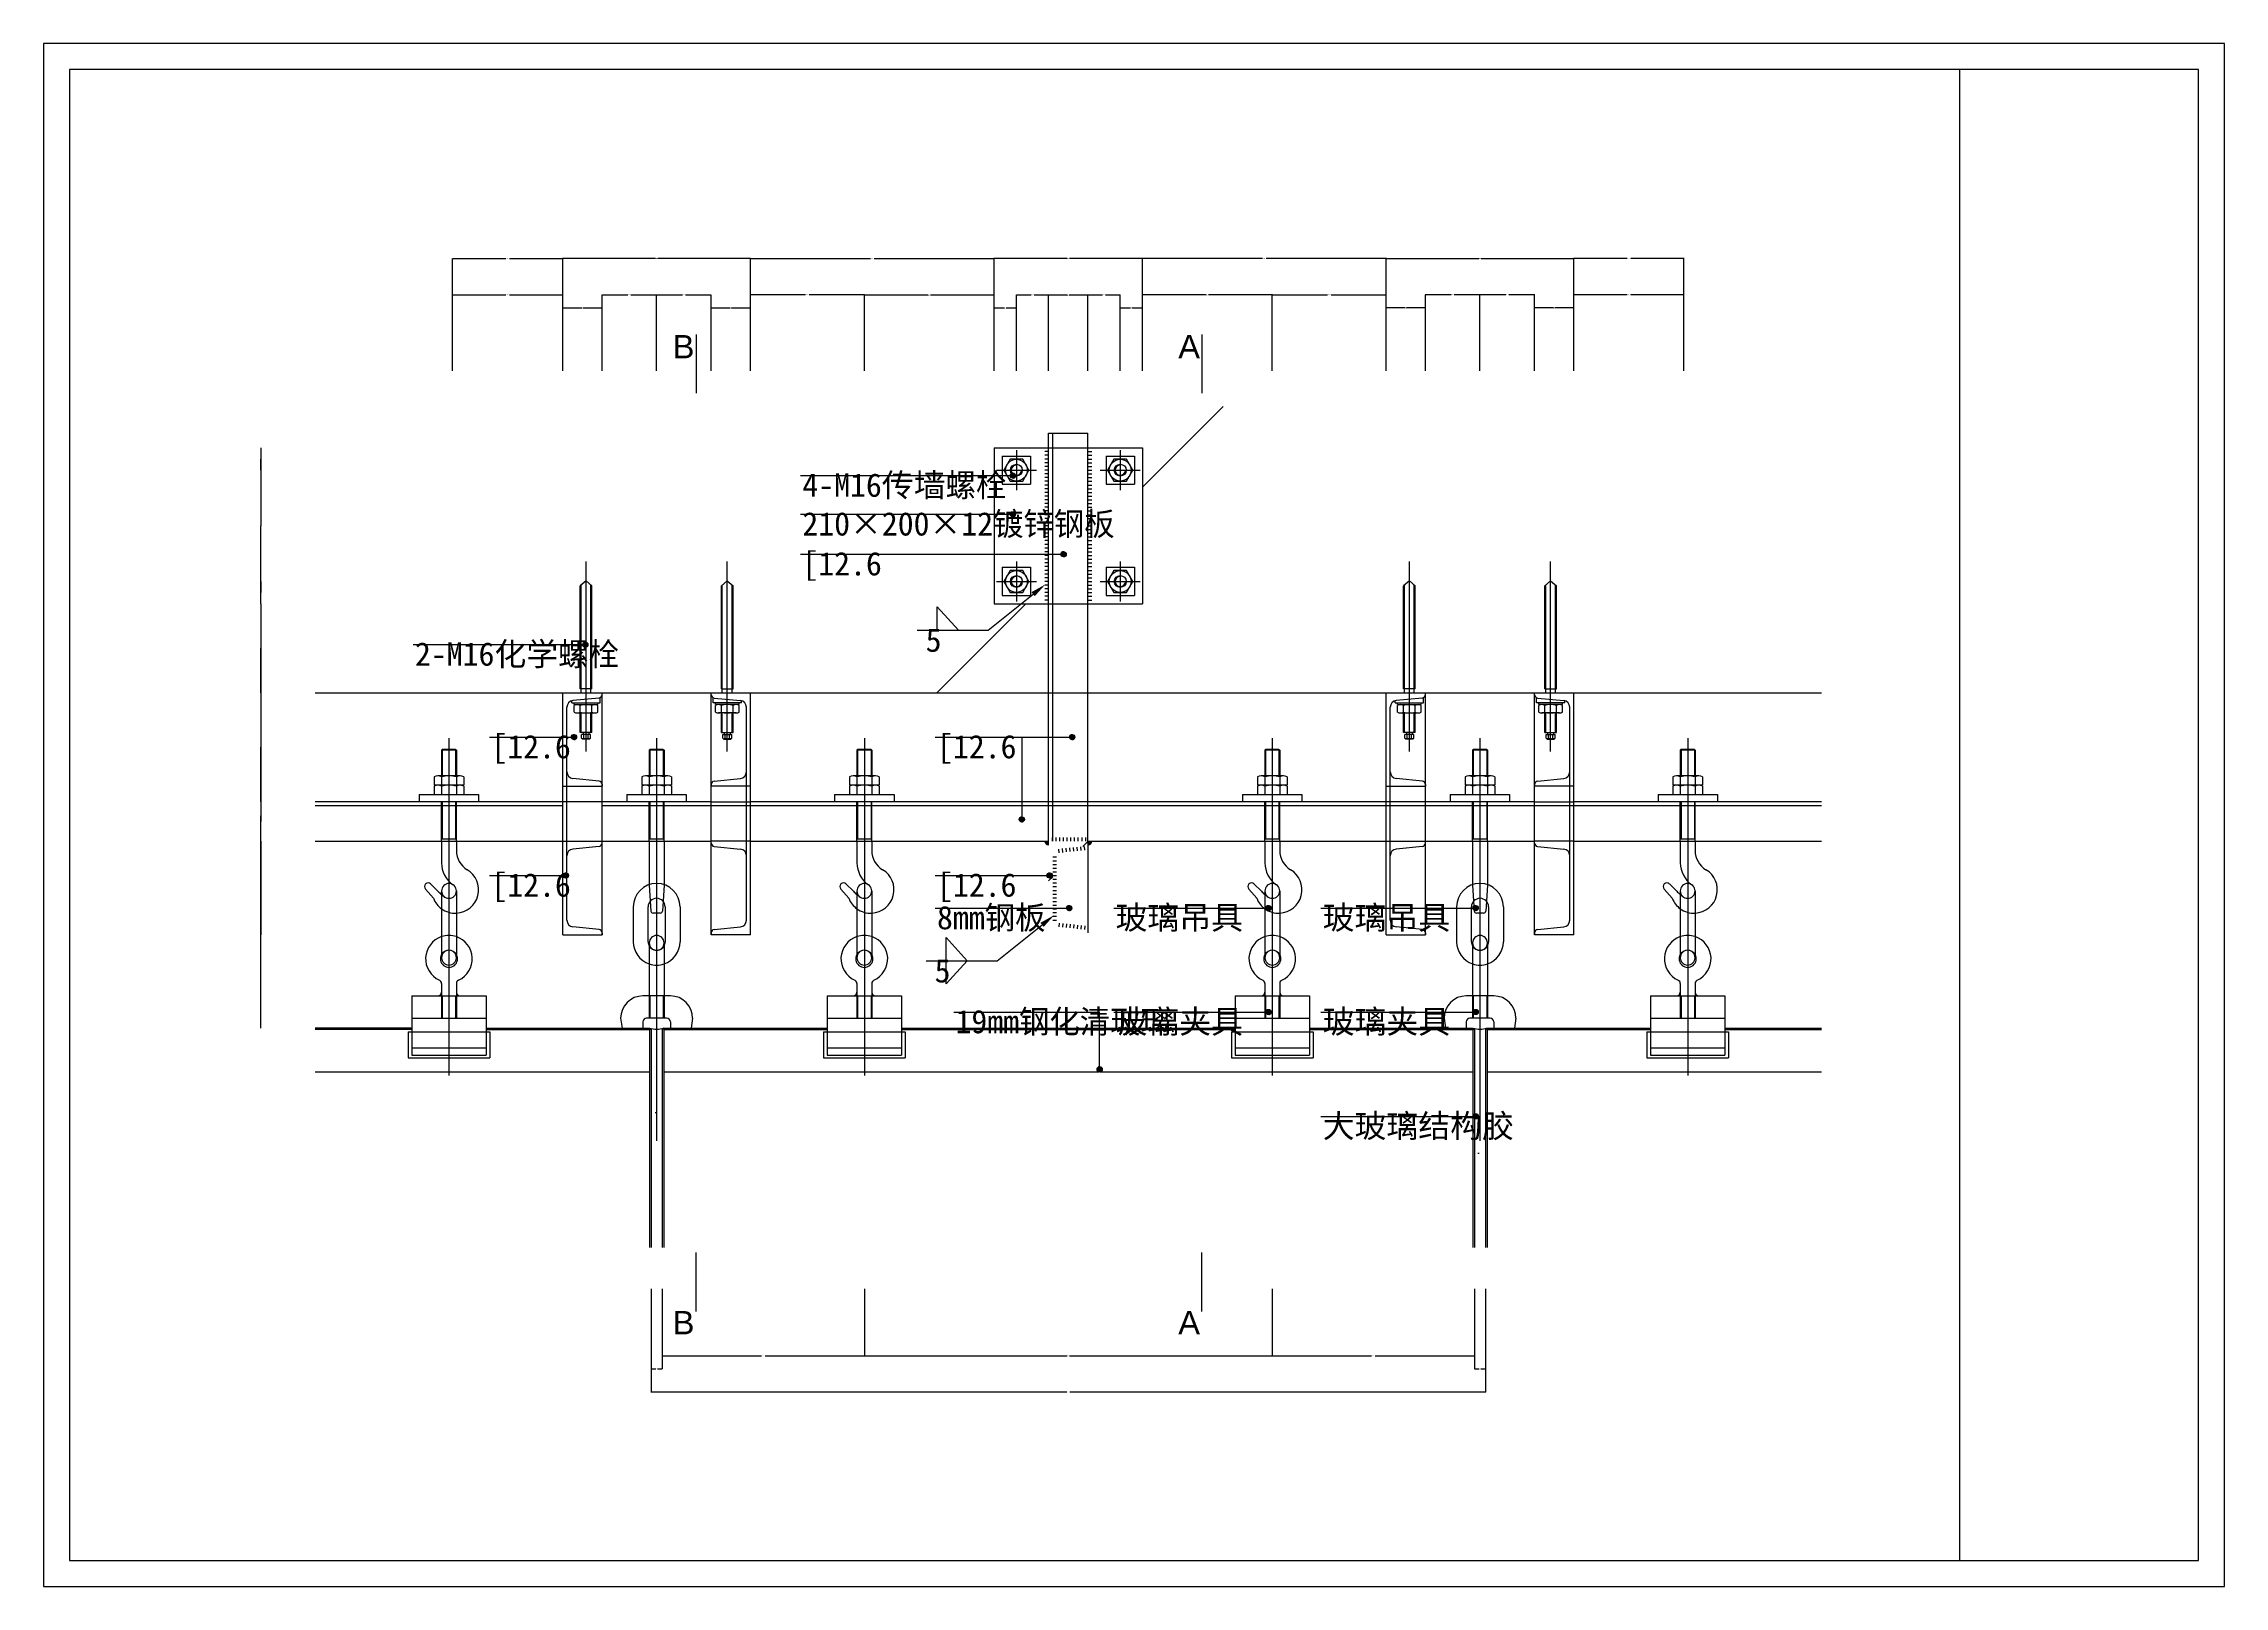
# Model space of a CAD drawing. Header units: metres. Extents: x 0 to 2940, y 0 to 2079.
import ezdxf

# ---------------------------------------------------------------- set-up
doc = ezdxf.new("R2010")
doc.units = ezdxf.units.M
for name, color, linetype in [('ASHADE', 1, 'Continuous'), ('图层1', 8, 'Continuous'), ('图框', 5, 'Continuous'), ('外形', 3, 'Continuous'), ('文字标注1', 4, 'Continuous'), ('轴线', 6, 'Continuous')]:
    doc.layers.add(name, color=color, linetype=linetype)
doc.dimstyles.get("Standard").update_dxf_attribs({"dimtxt": 2.5, "dimasz": 2.5, "dimexe": 1.25, "dimexo": 0.625, "dimtad": 1, "dimcen": 2.5, "dimazin": 3, "dimtfac": 1, "dimtmove": 0, "dimatfit": 3})

# ---------------------------------------------------------------- blocks, each defined once
blk = doc.blocks.new('_CLOSEDFILLED')
at = {"color": 0, "linetype": 'BYBLOCK'}
blk.add_solid([(-1, 0), (0, 0), (-1, 0)], dxfattribs=at)
blk = doc.blocks.new('*D1')
for p, q in [((292.71, 1504.2), (292.71, 1429.2)), ((292.46, 1429.2), (292.21, 1429.2)), ((292.71, 1354.2), (292.71, 1429.2)), ((292.71, 1429.2), (292.71, 1429.2)), ((292.96, 1429.2), (293.21, 1429.2))]:
    blk.add_line(p, q)
at = {"layer": 'Defpoints'}
for p in [(292.71, 1504.2), (292.71, 1429.2), (292.71, 1354.2)]:
    blk.add_point(p, dxfattribs=at)
at = {"xscale": 0.25, "yscale": 0.25}
blk.add_blockref('_CLOSEDFILLED', (292.71, 1429.2), dxfattribs=at)
at = {"xscale": 0.25, "yscale": 0.25, "rotation": 180}
blk.add_blockref('_CLOSEDFILLED', (292.71, 1429.2), dxfattribs=at)
at = {"insert": (292.71, 1430.325), "char_height": 1, "attachment_point": 5}
blk.add_mtext('0', dxfattribs=at)
blk = doc.blocks.new('*D2')
for p, q in [((292.71, 1324.2), (292.71, 1264.2)), ((292.46, 1264.2), (292.21, 1264.2)), ((292.71, 1204.2), (292.71, 1264.2)), ((292.71, 1264.2), (292.71, 1264.2)), ((292.96, 1264.2), (293.21, 1264.2))]:
    blk.add_line(p, q)
at = {"layer": 'Defpoints'}
for p in [(292.71, 1324.2), (292.71, 1264.2), (292.71, 1204.2)]:
    blk.add_point(p, dxfattribs=at)
at = {"xscale": 0.25, "yscale": 0.25}
blk.add_blockref('_CLOSEDFILLED', (292.71, 1264.2), dxfattribs=at)
at = {"xscale": 0.25, "yscale": 0.25, "rotation": 180}
blk.add_blockref('_CLOSEDFILLED', (292.71, 1264.2), dxfattribs=at)
at = {"insert": (292.71, 1265.325), "char_height": 1, "attachment_point": 5}
blk.add_mtext('0', dxfattribs=at)
blk = doc.blocks.new('*D3')
for p, q in [((292.71, 1204.2), (292.71, 1130.7)), ((292.46, 1130.7), (292.21, 1130.7)), ((292.71, 1057.2), (292.71, 1130.7)), ((292.71, 1130.7), (292.71, 1130.7)), ((292.96, 1130.7), (293.21, 1130.7))]:
    blk.add_line(p, q)
at = {"layer": 'Defpoints'}
for p in [(292.71, 1204.2), (292.71, 1130.7), (292.71, 1057.2)]:
    blk.add_point(p, dxfattribs=at)
at = {"xscale": 0.25, "yscale": 0.25}
blk.add_blockref('_CLOSEDFILLED', (292.71, 1130.7), dxfattribs=at)
at = {"xscale": 0.25, "yscale": 0.25, "rotation": 180}
blk.add_blockref('_CLOSEDFILLED', (292.71, 1130.7), dxfattribs=at)
at = {"insert": (292.71, 1131.825), "char_height": 1, "attachment_point": 5}
blk.add_mtext('0', dxfattribs=at)
blk = doc.blocks.new('*D4')
for p, q in [((292.46, 1030.7), (292.21, 1030.7)), ((292.71, 1057.2), (292.71, 1030.7)), ((292.71, 1004.2), (292.71, 1030.7)), ((292.71, 1030.7), (292.71, 1030.7)), ((292.96, 1030.7), (293.21, 1030.7))]:
    blk.add_line(p, q)
at = {"layer": 'Defpoints'}
for p in [(292.71, 1057.2), (292.71, 1030.7), (292.71, 1004.2)]:
    blk.add_point(p, dxfattribs=at)
at = {"xscale": 0.25, "yscale": 0.25}
blk.add_blockref('_CLOSEDFILLED', (292.71, 1030.7), dxfattribs=at)
at = {"xscale": 0.25, "yscale": 0.25, "rotation": 180}
blk.add_blockref('_CLOSEDFILLED', (292.71, 1030.7), dxfattribs=at)
at = {"insert": (292.71, 1031.825), "char_height": 1, "attachment_point": 5}
blk.add_mtext('0', dxfattribs=at)
blk = doc.blocks.new('*D5')
for p, q in [((292.71, 1004.2), (292.71, 878.22)), ((292.46, 878.22), (292.21, 878.22)), ((292.71, 752.24), (292.71, 878.22)), ((292.71, 878.22), (292.71, 878.22)), ((292.96, 878.22), (293.21, 878.22))]:
    blk.add_line(p, q)
at = {"layer": 'Defpoints'}
for p in [(292.71, 1004.2), (292.71, 878.22), (292.71, 752.24)]:
    blk.add_point(p, dxfattribs=at)
at = {"xscale": 0.25, "yscale": 0.25}
blk.add_blockref('_CLOSEDFILLED', (292.71, 878.22), dxfattribs=at)
at = {"xscale": 0.25, "yscale": 0.25, "rotation": 180}
blk.add_blockref('_CLOSEDFILLED', (292.71, 878.22), dxfattribs=at)
at = {"insert": (292.71, 879.345), "char_height": 1, "attachment_point": 5}
blk.add_mtext('0', dxfattribs=at)
blk = doc.blocks.new('*D6')
for p, q in [((292.71, 1354.2), (292.71, 1339.2)), ((292.46, 1339.2), (292.21, 1339.2)), ((292.71, 1324.2), (292.71, 1339.2)), ((292.71, 1339.2), (292.71, 1339.2)), ((292.96, 1339.2), (293.21, 1339.2))]:
    blk.add_line(p, q)
at = {"layer": 'Defpoints'}
for p in [(292.71, 1354.2), (292.71, 1339.2), (292.71, 1324.2)]:
    blk.add_point(p, dxfattribs=at)
at = {"xscale": 0.25, "yscale": 0.25}
blk.add_blockref('_CLOSEDFILLED', (292.71, 1339.2), dxfattribs=at)
at = {"xscale": 0.25, "yscale": 0.25, "rotation": 180}
blk.add_blockref('_CLOSEDFILLED', (292.71, 1339.2), dxfattribs=at)
at = {"insert": (292.71, 1340.325), "char_height": 1, "attachment_point": 5}
blk.add_mtext('0', dxfattribs=at)
blk = doc.blocks.new('*D7')
for p, q in [((292.71, 1534.2), (292.71, 1519.2)), ((292.46, 1519.2), (292.21, 1519.2)), ((292.71, 1504.2), (292.71, 1519.2)), ((292.71, 1519.2), (292.71, 1519.2)), ((292.96, 1519.2), (293.21, 1519.2))]:
    blk.add_line(p, q)
at = {"layer": 'Defpoints'}
for p in [(292.71, 1534.2), (292.71, 1519.2), (292.71, 1504.2)]:
    blk.add_point(p, dxfattribs=at)
at = {"xscale": 0.25, "yscale": 0.25}
blk.add_blockref('_CLOSEDFILLED', (292.71, 1519.2), dxfattribs=at)
at = {"xscale": 0.25, "yscale": 0.25, "rotation": 180}
blk.add_blockref('_CLOSEDFILLED', (292.71, 1519.2), dxfattribs=at)
at = {"insert": (292.71, 1520.325), "char_height": 1, "attachment_point": 5}
blk.add_mtext('0', dxfattribs=at)
blk = doc.blocks.new('*D8')
for p, q in [((292.71, 1534.2), (292.71, 1429.2)), ((292.46, 1429.2), (292.21, 1429.2)), ((292.71, 1324.2), (292.71, 1429.2)), ((292.71, 1429.2), (292.71, 1429.2)), ((292.96, 1429.2), (293.21, 1429.2))]:
    blk.add_line(p, q)
at = {"layer": 'Defpoints'}
for p in [(292.71, 1534.2), (292.71, 1429.2), (292.71, 1324.2)]:
    blk.add_point(p, dxfattribs=at)
at = {"xscale": 0.25, "yscale": 0.25}
blk.add_blockref('_CLOSEDFILLED', (292.71, 1429.2), dxfattribs=at)
at = {"xscale": 0.25, "yscale": 0.25, "rotation": 180}
blk.add_blockref('_CLOSEDFILLED', (292.71, 1429.2), dxfattribs=at)
at = {"insert": (292.71, 1430.325), "char_height": 1, "attachment_point": 5}
blk.add_mtext('0', dxfattribs=at)
blk = doc.blocks.new('*D9')
for p, q in [((292.71, 1324.2), (292.71, 1038.22)), ((292.46, 1038.22), (292.21, 1038.22)), ((292.71, 752.24), (292.71, 1038.22)), ((292.71, 1038.22), (292.71, 1038.22)), ((292.96, 1038.22), (293.21, 1038.22))]:
    blk.add_line(p, q)
at = {"layer": 'Defpoints'}
for p in [(292.71, 1324.2), (292.71, 1038.22), (292.71, 752.24)]:
    blk.add_point(p, dxfattribs=at)
at = {"xscale": 0.25, "yscale": 0.25}
blk.add_blockref('_CLOSEDFILLED', (292.71, 1038.22), dxfattribs=at)
at = {"xscale": 0.25, "yscale": 0.25, "rotation": 180}
blk.add_blockref('_CLOSEDFILLED', (292.71, 1038.22), dxfattribs=at)
at = {"insert": (292.71, 1039.345), "char_height": 1, "attachment_point": 5}
blk.add_mtext('0', dxfattribs=at)
blk = doc.blocks.new('*D10')
for p, q in [((699.95, 1638.25), (699.95, 1722.92)), ((700.2, 1722.92), (725.45, 1722.92)), ((727.45, 1722.92), (752.7, 1722.92)), ((752.95, 1638.25), (752.95, 1722.92))]:
    blk.add_line(p, q)
at = {"layer": 'Defpoints'}
for p in [(699.95, 1722.92), (699.95, 1638.25), (752.95, 1638.25)]:
    blk.add_point(p, dxfattribs=at)
at = {"xscale": 0.25, "yscale": 0.25, "rotation": 180}
blk.add_blockref('_CLOSEDFILLED', (699.95, 1722.92), dxfattribs=at)
at = {"xscale": 0.25, "yscale": 0.25}
blk.add_blockref('_CLOSEDFILLED', (752.95, 1722.92), dxfattribs=at)
at = {"insert": (726.45, 1722.92), "char_height": 1, "attachment_point": 5}
blk.add_mtext('53', dxfattribs=at)
blk = doc.blocks.new('*D11')
for p, q in [((752.95, 1638.25), (752.95, 1740.42)), ((753.2, 1740.42), (787.7, 1740.42)), ((791.7, 1740.42), (826.2, 1740.42)), ((826.45, 1638.25), (826.45, 1740.42))]:
    blk.add_line(p, q)
at = {"layer": 'Defpoints'}
for p in [(752.95, 1740.42), (752.95, 1638.25), (826.45, 1638.25)]:
    blk.add_point(p, dxfattribs=at)
at = {"xscale": 0.25, "yscale": 0.25, "rotation": 180}
blk.add_blockref('_CLOSEDFILLED', (752.95, 1740.42), dxfattribs=at)
at = {"xscale": 0.25, "yscale": 0.25}
blk.add_blockref('_CLOSEDFILLED', (826.45, 1740.42), dxfattribs=at)
at = {"insert": (789.7, 1740.42), "char_height": 1, "attachment_point": 5}
blk.add_mtext('73,5', dxfattribs=at)
blk = doc.blocks.new('*D12')
for p, q in [((826.45, 1638.25), (826.45, 1740.42)), ((826.7, 1740.42), (861.2, 1740.42)), ((865.2, 1740.42), (899.7, 1740.42)), ((899.95, 1638.25), (899.95, 1740.42))]:
    blk.add_line(p, q)
at = {"layer": 'Defpoints'}
for p in [(826.45, 1740.42), (826.45, 1638.25), (899.95, 1638.25)]:
    blk.add_point(p, dxfattribs=at)
at = {"xscale": 0.25, "yscale": 0.25, "rotation": 180}
blk.add_blockref('_CLOSEDFILLED', (826.45, 1740.42), dxfattribs=at)
at = {"xscale": 0.25, "yscale": 0.25}
blk.add_blockref('_CLOSEDFILLED', (899.95, 1740.42), dxfattribs=at)
at = {"insert": (863.2, 1740.42), "char_height": 1, "attachment_point": 5}
blk.add_mtext('73,5', dxfattribs=at)
blk = doc.blocks.new('*D13')
for p, q in [((899.95, 1638.25), (899.95, 1722.92)), ((900.2, 1722.92), (925.45, 1722.92)), ((927.45, 1722.92), (952.7, 1722.92)), ((952.95, 1638.25), (952.95, 1722.92))]:
    blk.add_line(p, q)
at = {"layer": 'Defpoints'}
for p in [(899.95, 1722.92), (899.95, 1638.25), (952.95, 1638.25)]:
    blk.add_point(p, dxfattribs=at)
at = {"xscale": 0.25, "yscale": 0.25, "rotation": 180}
blk.add_blockref('_CLOSEDFILLED', (899.95, 1722.92), dxfattribs=at)
at = {"xscale": 0.25, "yscale": 0.25}
blk.add_blockref('_CLOSEDFILLED', (952.95, 1722.92), dxfattribs=at)
at = {"insert": (926.45, 1722.92), "char_height": 1, "attachment_point": 5}
blk.add_mtext('53', dxfattribs=at)
blk = doc.blocks.new('*D14')
for p, q in [((824.95, 1789.42), (699.7, 1789.42)), ((699.95, 1638.25), (699.95, 1789.42)), ((953.2, 1789.42), (827.95, 1789.42)), ((952.95, 1638.25), (952.95, 1789.42))]:
    blk.add_line(p, q)
at = {"layer": 'Defpoints'}
for p in [(952.95, 1789.42), (699.95, 1638.25), (952.95, 1638.25)]:
    blk.add_point(p, dxfattribs=at)
at = {"xscale": 0.25, "yscale": 0.25}
blk.add_blockref('_CLOSEDFILLED', (699.95, 1789.42), dxfattribs=at)
at = {"xscale": 0.25, "yscale": 0.25, "rotation": 180}
blk.add_blockref('_CLOSEDFILLED', (952.95, 1789.42), dxfattribs=at)
at = {"insert": (826.45, 1789.42), "char_height": 1, "attachment_point": 5}
blk.add_mtext('253', dxfattribs=at)
blk = doc.blocks.new('*D15')
for p, q in [((1407.95, 1638.25), (1407.95, 1740.42)), ((1408.2, 1740.42), (1427.7, 1740.42)), ((1431.7, 1740.42), (1451.2, 1740.42)), ((1451.45, 1638.25), (1451.45, 1740.42))]:
    blk.add_line(p, q)
at = {"layer": 'Defpoints'}
for p in [(1407.95, 1740.42), (1407.95, 1638.25), (1451.45, 1638.25)]:
    blk.add_point(p, dxfattribs=at)
at = {"xscale": 0.25, "yscale": 0.25, "rotation": 180}
blk.add_blockref('_CLOSEDFILLED', (1407.95, 1740.42), dxfattribs=at)
at = {"xscale": 0.25, "yscale": 0.25}
blk.add_blockref('_CLOSEDFILLED', (1451.45, 1740.42), dxfattribs=at)
at = {"insert": (1429.7, 1740.42), "char_height": 1, "attachment_point": 5}
blk.add_mtext('43,5', dxfattribs=at)
blk = doc.blocks.new('*D16')
for p, q in [((1451.45, 1638.25), (1451.45, 1722.92)), ((1451.7, 1722.92), (1465.45, 1722.92)), ((1467.45, 1722.92), (1481.2, 1722.92)), ((1481.45, 1638.25), (1481.45, 1722.92))]:
    blk.add_line(p, q)
at = {"layer": 'Defpoints'}
for p in [(1451.45, 1722.92), (1451.45, 1638.25), (1481.45, 1638.25)]:
    blk.add_point(p, dxfattribs=at)
at = {"xscale": 0.25, "yscale": 0.25, "rotation": 180}
blk.add_blockref('_CLOSEDFILLED', (1451.45, 1722.92), dxfattribs=at)
at = {"xscale": 0.25, "yscale": 0.25}
blk.add_blockref('_CLOSEDFILLED', (1481.45, 1722.92), dxfattribs=at)
at = {"insert": (1466.45, 1722.92), "char_height": 1, "attachment_point": 5}
blk.add_mtext('30', dxfattribs=at)
blk = doc.blocks.new('*D17')
for p, q in [((1354.95, 1638.25), (1354.95, 1740.42)), ((1355.2, 1740.42), (1380.45, 1740.42)), ((1382.45, 1740.42), (1407.7, 1740.42)), ((1407.95, 1638.25), (1407.95, 1740.42))]:
    blk.add_line(p, q)
at = {"layer": 'Defpoints'}
for p in [(1354.95, 1740.42), (1354.95, 1638.25), (1407.95, 1638.25)]:
    blk.add_point(p, dxfattribs=at)
at = {"xscale": 0.25, "yscale": 0.25, "rotation": 180}
blk.add_blockref('_CLOSEDFILLED', (1354.95, 1740.42), dxfattribs=at)
at = {"xscale": 0.25, "yscale": 0.25}
blk.add_blockref('_CLOSEDFILLED', (1407.95, 1740.42), dxfattribs=at)
at = {"insert": (1381.45, 1740.42), "char_height": 1, "attachment_point": 5}
blk.add_mtext('53', dxfattribs=at)
blk = doc.blocks.new('*D18')
for p, q in [((1311.45, 1638.25), (1311.45, 1740.42)), ((1311.7, 1740.42), (1331.2, 1740.42)), ((1335.2, 1740.42), (1354.7, 1740.42)), ((1354.95, 1638.25), (1354.95, 1740.42))]:
    blk.add_line(p, q)
at = {"layer": 'Defpoints'}
for p in [(1311.45, 1740.42), (1311.45, 1638.25), (1354.95, 1638.25)]:
    blk.add_point(p, dxfattribs=at)
at = {"xscale": 0.25, "yscale": 0.25, "rotation": 180}
blk.add_blockref('_CLOSEDFILLED', (1311.45, 1740.42), dxfattribs=at)
at = {"xscale": 0.25, "yscale": 0.25}
blk.add_blockref('_CLOSEDFILLED', (1354.95, 1740.42), dxfattribs=at)
at = {"insert": (1333.2, 1740.42), "char_height": 1, "attachment_point": 5}
blk.add_mtext('43,5', dxfattribs=at)
blk = doc.blocks.new('*D19')
for p, q in [((1281.45, 1638.25), (1281.45, 1722.92)), ((1281.7, 1722.92), (1295.45, 1722.92)), ((1297.45, 1722.92), (1311.2, 1722.92)), ((1311.45, 1638.25), (1311.45, 1722.92))]:
    blk.add_line(p, q)
at = {"layer": 'Defpoints'}
for p in [(1281.45, 1722.92), (1281.45, 1638.25), (1311.45, 1638.25)]:
    blk.add_point(p, dxfattribs=at)
at = {"xscale": 0.25, "yscale": 0.25, "rotation": 180}
blk.add_blockref('_CLOSEDFILLED', (1281.45, 1722.92), dxfattribs=at)
at = {"xscale": 0.25, "yscale": 0.25}
blk.add_blockref('_CLOSEDFILLED', (1311.45, 1722.92), dxfattribs=at)
at = {"insert": (1296.45, 1722.92), "char_height": 1, "attachment_point": 5}
blk.add_mtext('30', dxfattribs=at)
blk = doc.blocks.new('*D20')
for p, q in [((1379.95, 1789.42), (1281.2, 1789.42)), ((1281.45, 1638.25), (1281.45, 1789.42)), ((1481.7, 1789.42), (1382.95, 1789.42)), ((1481.45, 1638.25), (1481.45, 1789.42))]:
    blk.add_line(p, q)
at = {"layer": 'Defpoints'}
for p in [(1481.45, 1789.42), (1281.45, 1638.25), (1481.45, 1638.25)]:
    blk.add_point(p, dxfattribs=at)
at = {"xscale": 0.25, "yscale": 0.25}
blk.add_blockref('_CLOSEDFILLED', (1281.45, 1789.42), dxfattribs=at)
at = {"xscale": 0.25, "yscale": 0.25, "rotation": 180}
blk.add_blockref('_CLOSEDFILLED', (1481.45, 1789.42), dxfattribs=at)
at = {"insert": (1381.45, 1789.42), "char_height": 1, "attachment_point": 5}
blk.add_mtext('200', dxfattribs=at)
blk = doc.blocks.new('*D21')
for p, q in [((1027.2, 1740.42), (952.7, 1740.42)), ((952.95, 1638.25), (952.95, 1740.42)), ((1106.7, 1740.42), (1032.2, 1740.42)), ((1106.45, 1638.25), (1106.45, 1740.42))]:
    blk.add_line(p, q)
at = {"layer": 'Defpoints'}
for p in [(1106.45, 1740.42), (952.95, 1638.25), (1106.45, 1638.25)]:
    blk.add_point(p, dxfattribs=at)
at = {"xscale": 0.25, "yscale": 0.25}
blk.add_blockref('_CLOSEDFILLED', (952.95, 1740.42), dxfattribs=at)
at = {"xscale": 0.25, "yscale": 0.25, "rotation": 180}
blk.add_blockref('_CLOSEDFILLED', (1106.45, 1740.42), dxfattribs=at)
at = {"insert": (1029.7, 1740.42), "char_height": 1, "attachment_point": 5}
blk.add_mtext('153,5', dxfattribs=at)
blk = doc.blocks.new('*D22')
for p, q in [((1106.45, 1638.25), (1106.45, 1740.42)), ((1106.7, 1740.42), (1192.45, 1740.42)), ((1195.45, 1740.42), (1281.2, 1740.42)), ((1281.45, 1638.25), (1281.45, 1740.42))]:
    blk.add_line(p, q)
at = {"layer": 'Defpoints'}
for p in [(1106.45, 1740.42), (1106.45, 1638.25), (1281.45, 1638.25)]:
    blk.add_point(p, dxfattribs=at)
at = {"xscale": 0.25, "yscale": 0.25, "rotation": 180}
blk.add_blockref('_CLOSEDFILLED', (1106.45, 1740.42), dxfattribs=at)
at = {"xscale": 0.25, "yscale": 0.25}
blk.add_blockref('_CLOSEDFILLED', (1281.45, 1740.42), dxfattribs=at)
at = {"insert": (1193.95, 1740.42), "char_height": 1, "attachment_point": 5}
blk.add_mtext('175', dxfattribs=at)
blk = doc.blocks.new('*D23')
for p, q in [((952.95, 1638.25), (952.95, 1789.42)), ((953.2, 1789.42), (1114.7, 1789.42)), ((1119.7, 1789.42), (1281.2, 1789.42)), ((1281.45, 1638.25), (1281.45, 1789.42))]:
    blk.add_line(p, q)
at = {"layer": 'Defpoints'}
for p in [(952.95, 1789.42), (952.95, 1638.25), (1281.45, 1638.25)]:
    blk.add_point(p, dxfattribs=at)
at = {"xscale": 0.25, "yscale": 0.25, "rotation": 180}
blk.add_blockref('_CLOSEDFILLED', (952.95, 1789.42), dxfattribs=at)
at = {"xscale": 0.25, "yscale": 0.25}
blk.add_blockref('_CLOSEDFILLED', (1281.45, 1789.42), dxfattribs=at)
at = {"insert": (1117.2, 1789.42), "char_height": 1, "attachment_point": 5}
blk.add_mtext('328,5', dxfattribs=at)
blk = doc.blocks.new('*D24')
for p, q in [((551.45, 1638.25), (551.45, 1789.42)), ((551.7, 1789.42), (623.2, 1789.42)), ((628.2, 1789.42), (699.7, 1789.42)), ((699.95, 1638.25), (699.95, 1789.42))]:
    blk.add_line(p, q)
at = {"layer": 'Defpoints'}
for p in [(551.45, 1789.42), (551.45, 1638.25), (699.95, 1638.25)]:
    blk.add_point(p, dxfattribs=at)
at = {"xscale": 0.25, "yscale": 0.25, "rotation": 180}
blk.add_blockref('_CLOSEDFILLED', (551.45, 1789.42), dxfattribs=at)
at = {"xscale": 0.25, "yscale": 0.25}
blk.add_blockref('_CLOSEDFILLED', (699.95, 1789.42), dxfattribs=at)
at = {"insert": (625.7, 1789.42), "char_height": 1, "attachment_point": 5}
blk.add_mtext('148,5', dxfattribs=at)
blk = doc.blocks.new('*D25')
for p, q in [((551.45, 1638.25), (551.45, 1740.42)), ((551.7, 1740.42), (623.2, 1740.42)), ((628.2, 1740.42), (699.7, 1740.42)), ((699.95, 1638.25), (699.95, 1740.42))]:
    blk.add_line(p, q)
at = {"layer": 'Defpoints'}
for p in [(551.45, 1740.42), (551.45, 1638.25), (699.95, 1638.25)]:
    blk.add_point(p, dxfattribs=at)
at = {"xscale": 0.25, "yscale": 0.25, "rotation": 180}
blk.add_blockref('_CLOSEDFILLED', (551.45, 1740.42), dxfattribs=at)
at = {"xscale": 0.25, "yscale": 0.25}
blk.add_blockref('_CLOSEDFILLED', (699.95, 1740.42), dxfattribs=at)
at = {"insert": (625.7, 1740.42), "char_height": 1, "attachment_point": 5}
blk.add_mtext('148,5', dxfattribs=at)
blk = doc.blocks.new('*D26')
for p, q in [((818.95, 401.13), (818.95, 293.31)), ((833.95, 401.13), (833.95, 293.31)), ((819.2, 293.31), (825.45, 293.31)), ((827.45, 293.31), (833.7, 293.31))]:
    blk.add_line(p, q)
at = {"layer": 'Defpoints'}
for p in [(818.95, 401.13), (833.95, 401.13), (818.95, 293.31)]:
    blk.add_point(p, dxfattribs=at)
at = {"xscale": 0.25, "yscale": 0.25, "rotation": 180}
blk.add_blockref('_CLOSEDFILLED', (818.95, 293.31), dxfattribs=at)
at = {"xscale": 0.25, "yscale": 0.25}
blk.add_blockref('_CLOSEDFILLED', (833.95, 293.31), dxfattribs=at)
at = {"insert": (826.45, 293.31), "char_height": 1, "attachment_point": 5}
blk.add_mtext('15', dxfattribs=at)
blk = doc.blocks.new('*D27')
for p, q in [((833.95, 401.13), (833.95, 310.81)), ((1106.45, 401.13), (1106.45, 310.81)), ((834.2, 310.81), (967.7, 310.81)), ((972.7, 310.81), (1106.2, 310.81))]:
    blk.add_line(p, q)
at = {"layer": 'Defpoints'}
for p in [(833.95, 401.13), (1106.45, 401.13), (833.95, 310.81)]:
    blk.add_point(p, dxfattribs=at)
at = {"xscale": 0.25, "yscale": 0.25, "rotation": 180}
blk.add_blockref('_CLOSEDFILLED', (833.95, 310.81), dxfattribs=at)
at = {"xscale": 0.25, "yscale": 0.25}
blk.add_blockref('_CLOSEDFILLED', (1106.45, 310.81), dxfattribs=at)
at = {"insert": (970.2, 310.81), "char_height": 1, "attachment_point": 5}
blk.add_mtext('272,5', dxfattribs=at)
blk = doc.blocks.new('*D28')
for p, q in [((1928.95, 401.13), (1928.95, 293.31)), ((1943.95, 401.13), (1943.95, 293.31)), ((1929.2, 293.31), (1935.45, 293.31)), ((1937.45, 293.31), (1943.7, 293.31))]:
    blk.add_line(p, q)
at = {"layer": 'Defpoints'}
for p in [(1928.95, 401.13), (1943.95, 401.13), (1928.95, 293.31)]:
    blk.add_point(p, dxfattribs=at)
at = {"xscale": 0.25, "yscale": 0.25, "rotation": 180}
blk.add_blockref('_CLOSEDFILLED', (1928.95, 293.31), dxfattribs=at)
at = {"xscale": 0.25, "yscale": 0.25}
blk.add_blockref('_CLOSEDFILLED', (1943.95, 293.31), dxfattribs=at)
at = {"insert": (1936.45, 293.31), "char_height": 1, "attachment_point": 5}
blk.add_mtext('15', dxfattribs=at)
blk = doc.blocks.new('*D29')
for p, q in [((818.95, 401.13), (818.95, 261.81)), ((1943.95, 401.13), (1943.95, 261.81)), ((1379.45, 261.81), (818.7, 261.81)), ((1944.2, 261.81), (1383.45, 261.81))]:
    blk.add_line(p, q)
at = {"layer": 'Defpoints'}
for p in [(818.95, 401.13), (1943.95, 401.13), (1943.95, 261.81)]:
    blk.add_point(p, dxfattribs=at)
at = {"xscale": 0.25, "yscale": 0.25}
blk.add_blockref('_CLOSEDFILLED', (818.95, 261.81), dxfattribs=at)
at = {"xscale": 0.25, "yscale": 0.25, "rotation": 180}
blk.add_blockref('_CLOSEDFILLED', (1943.95, 261.81), dxfattribs=at)
at = {"insert": (1381.45, 261.81), "char_height": 1, "attachment_point": 5}
blk.add_mtext('1125', dxfattribs=at)
blk = doc.blocks.new('*D30')
for p, q in [((1106.45, 401.13), (1106.45, 310.81)), ((1656.45, 401.13), (1656.45, 310.81)), ((1106.7, 310.81), (1379.95, 310.81)), ((1382.95, 310.81), (1656.2, 310.81))]:
    blk.add_line(p, q)
at = {"layer": 'Defpoints'}
for p in [(1106.45, 401.13), (1656.45, 401.13), (1106.45, 310.81)]:
    blk.add_point(p, dxfattribs=at)
at = {"xscale": 0.25, "yscale": 0.25, "rotation": 180}
blk.add_blockref('_CLOSEDFILLED', (1106.45, 310.81), dxfattribs=at)
at = {"xscale": 0.25, "yscale": 0.25}
blk.add_blockref('_CLOSEDFILLED', (1656.45, 310.81), dxfattribs=at)
at = {"insert": (1381.45, 310.81), "char_height": 1, "attachment_point": 5}
blk.add_mtext('550', dxfattribs=at)
blk = doc.blocks.new('*D31')
for p, q in [((1656.45, 401.13), (1656.45, 310.81)), ((1928.95, 401.13), (1928.95, 310.81)), ((1656.7, 310.81), (1790.2, 310.81)), ((1795.2, 310.81), (1928.7, 310.81))]:
    blk.add_line(p, q)
at = {"layer": 'Defpoints'}
for p in [(1656.45, 401.13), (1928.95, 401.13), (1656.45, 310.81)]:
    blk.add_point(p, dxfattribs=at)
at = {"xscale": 0.25, "yscale": 0.25, "rotation": 180}
blk.add_blockref('_CLOSEDFILLED', (1656.45, 310.81), dxfattribs=at)
at = {"xscale": 0.25, "yscale": 0.25}
blk.add_blockref('_CLOSEDFILLED', (1928.95, 310.81), dxfattribs=at)
at = {"insert": (1792.7, 310.81), "char_height": 1, "attachment_point": 5}
blk.add_mtext('272,5', dxfattribs=at)
blk = doc.blocks.new('*D32')
for p, q in [((1643.2, 1789.42), (1481.2, 1789.42)), ((1481.45, 1638.25), (1481.45, 1789.42)), ((1810.2, 1789.42), (1648.2, 1789.42)), ((1809.95, 1638.25), (1809.95, 1789.42))]:
    blk.add_line(p, q)
at = {"layer": 'Defpoints'}
for p in [(1809.95, 1789.42), (1481.45, 1638.25), (1809.95, 1638.25)]:
    blk.add_point(p, dxfattribs=at)
at = {"xscale": 0.25, "yscale": 0.25}
blk.add_blockref('_CLOSEDFILLED', (1481.45, 1789.42), dxfattribs=at)
at = {"xscale": 0.25, "yscale": 0.25, "rotation": 180}
blk.add_blockref('_CLOSEDFILLED', (1809.95, 1789.42), dxfattribs=at)
at = {"insert": (1645.7, 1789.42), "char_height": 1, "attachment_point": 5}
blk.add_mtext('328,5', dxfattribs=at)
blk = doc.blocks.new('*D33')
for p, q in [((1656.45, 1638.25), (1656.45, 1740.42)), ((1656.7, 1740.42), (1730.7, 1740.42)), ((1735.7, 1740.42), (1809.7, 1740.42)), ((1809.95, 1638.25), (1809.95, 1740.42))]:
    blk.add_line(p, q)
at = {"layer": 'Defpoints'}
for p in [(1656.45, 1740.42), (1656.45, 1638.25), (1809.95, 1638.25)]:
    blk.add_point(p, dxfattribs=at)
at = {"xscale": 0.25, "yscale": 0.25, "rotation": 180}
blk.add_blockref('_CLOSEDFILLED', (1656.45, 1740.42), dxfattribs=at)
at = {"xscale": 0.25, "yscale": 0.25}
blk.add_blockref('_CLOSEDFILLED', (1809.95, 1740.42), dxfattribs=at)
at = {"insert": (1733.2, 1740.42), "char_height": 1, "attachment_point": 5}
blk.add_mtext('153,5', dxfattribs=at)
blk = doc.blocks.new('*D34')
for p, q in [((2134.7, 1740.42), (2062.7, 1740.42)), ((2062.95, 1638.25), (2062.95, 1740.42)), ((2211.7, 1740.42), (2139.7, 1740.42)), ((2211.45, 1638.25), (2211.45, 1740.42))]:
    blk.add_line(p, q)
at = {"layer": 'Defpoints'}
for p in [(2211.45, 1740.42), (2062.95, 1638.25), (2211.45, 1638.25)]:
    blk.add_point(p, dxfattribs=at)
at = {"xscale": 0.25, "yscale": 0.25}
blk.add_blockref('_CLOSEDFILLED', (2062.95, 1740.42), dxfattribs=at)
at = {"xscale": 0.25, "yscale": 0.25, "rotation": 180}
blk.add_blockref('_CLOSEDFILLED', (2211.45, 1740.42), dxfattribs=at)
at = {"insert": (2137.2, 1740.42), "char_height": 1, "attachment_point": 5}
blk.add_mtext('148,5', dxfattribs=at)
blk = doc.blocks.new('*D35')
for p, q in [((2134.7, 1789.42), (2062.7, 1789.42)), ((2062.95, 1638.25), (2062.95, 1789.42)), ((2211.7, 1789.42), (2139.7, 1789.42)), ((2211.45, 1638.25), (2211.45, 1789.42))]:
    blk.add_line(p, q)
at = {"layer": 'Defpoints'}
for p in [(2211.45, 1789.42), (2062.95, 1638.25), (2211.45, 1638.25)]:
    blk.add_point(p, dxfattribs=at)
at = {"xscale": 0.25, "yscale": 0.25}
blk.add_blockref('_CLOSEDFILLED', (2062.95, 1789.42), dxfattribs=at)
at = {"xscale": 0.25, "yscale": 0.25, "rotation": 180}
blk.add_blockref('_CLOSEDFILLED', (2211.45, 1789.42), dxfattribs=at)
at = {"insert": (2137.2, 1789.42), "char_height": 1, "attachment_point": 5}
blk.add_mtext('148,5', dxfattribs=at)
blk = doc.blocks.new('*D36')
for p, q in [((2035.45, 1722.92), (2009.7, 1722.92)), ((2009.95, 1638.25), (2009.95, 1722.92)), ((2063.2, 1722.92), (2037.45, 1722.92)), ((2062.95, 1638.25), (2062.95, 1722.92))]:
    blk.add_line(p, q)
at = {"layer": 'Defpoints'}
for p in [(2062.95, 1722.92), (2009.95, 1638.25), (2062.95, 1638.25)]:
    blk.add_point(p, dxfattribs=at)
at = {"xscale": 0.25, "yscale": 0.25}
blk.add_blockref('_CLOSEDFILLED', (2009.95, 1722.92), dxfattribs=at)
at = {"xscale": 0.25, "yscale": 0.25, "rotation": 180}
blk.add_blockref('_CLOSEDFILLED', (2062.95, 1722.92), dxfattribs=at)
at = {"insert": (2036.45, 1722.92), "char_height": 1, "attachment_point": 5}
blk.add_mtext('53', dxfattribs=at)
blk = doc.blocks.new('*D37')
for p, q in [((1835.45, 1722.92), (1809.7, 1722.92)), ((1809.95, 1638.25), (1809.95, 1722.92)), ((1863.2, 1722.92), (1837.45, 1722.92)), ((1862.95, 1638.25), (1862.95, 1722.92))]:
    blk.add_line(p, q)
at = {"layer": 'Defpoints'}
for p in [(1862.95, 1722.92), (1809.95, 1638.25), (1862.95, 1638.25)]:
    blk.add_point(p, dxfattribs=at)
at = {"xscale": 0.25, "yscale": 0.25}
blk.add_blockref('_CLOSEDFILLED', (1809.95, 1722.92), dxfattribs=at)
at = {"xscale": 0.25, "yscale": 0.25, "rotation": 180}
blk.add_blockref('_CLOSEDFILLED', (1862.95, 1722.92), dxfattribs=at)
at = {"insert": (1836.45, 1722.92), "char_height": 1, "attachment_point": 5}
blk.add_mtext('53', dxfattribs=at)
blk = doc.blocks.new('*D38')
for p, q in [((1809.95, 1638.25), (1809.95, 1789.42)), ((1810.2, 1789.42), (1934.95, 1789.42)), ((1937.95, 1789.42), (2062.7, 1789.42)), ((2062.95, 1638.25), (2062.95, 1789.42))]:
    blk.add_line(p, q)
at = {"layer": 'Defpoints'}
for p in [(1809.95, 1789.42), (1809.95, 1638.25), (2062.95, 1638.25)]:
    blk.add_point(p, dxfattribs=at)
at = {"xscale": 0.25, "yscale": 0.25, "rotation": 180}
blk.add_blockref('_CLOSEDFILLED', (1809.95, 1789.42), dxfattribs=at)
at = {"xscale": 0.25, "yscale": 0.25}
blk.add_blockref('_CLOSEDFILLED', (2062.95, 1789.42), dxfattribs=at)
at = {"insert": (1936.45, 1789.42), "char_height": 1, "attachment_point": 5}
blk.add_mtext('253', dxfattribs=at)
blk = doc.blocks.new('*D39')
for p, q in [((1897.7, 1740.42), (1862.7, 1740.42)), ((1862.95, 1638.25), (1862.95, 1740.42)), ((1936.7, 1740.42), (1901.7, 1740.42)), ((1936.45, 1638.25), (1936.45, 1740.42))]:
    blk.add_line(p, q)
at = {"layer": 'Defpoints'}
for p in [(1936.45, 1740.42), (1862.95, 1638.25), (1936.45, 1638.25)]:
    blk.add_point(p, dxfattribs=at)
at = {"xscale": 0.25, "yscale": 0.25}
blk.add_blockref('_CLOSEDFILLED', (1862.95, 1740.42), dxfattribs=at)
at = {"xscale": 0.25, "yscale": 0.25, "rotation": 180}
blk.add_blockref('_CLOSEDFILLED', (1936.45, 1740.42), dxfattribs=at)
at = {"insert": (1899.7, 1740.42), "char_height": 1, "attachment_point": 5}
blk.add_mtext('73,5', dxfattribs=at)
blk = doc.blocks.new('*D40')
for p, q in [((1971.2, 1740.42), (1936.2, 1740.42)), ((1936.45, 1638.25), (1936.45, 1740.42)), ((2010.2, 1740.42), (1975.2, 1740.42)), ((2009.95, 1638.25), (2009.95, 1740.42))]:
    blk.add_line(p, q)
at = {"layer": 'Defpoints'}
for p in [(2009.95, 1740.42), (1936.45, 1638.25), (2009.95, 1638.25)]:
    blk.add_point(p, dxfattribs=at)
at = {"xscale": 0.25, "yscale": 0.25}
blk.add_blockref('_CLOSEDFILLED', (1936.45, 1740.42), dxfattribs=at)
at = {"xscale": 0.25, "yscale": 0.25, "rotation": 180}
blk.add_blockref('_CLOSEDFILLED', (2009.95, 1740.42), dxfattribs=at)
at = {"insert": (1973.2, 1740.42), "char_height": 1, "attachment_point": 5}
blk.add_mtext('73,5', dxfattribs=at)
blk = doc.blocks.new('*D41')
for p, q in [((1567.45, 1740.42), (1481.2, 1740.42)), ((1481.45, 1638.25), (1481.45, 1740.42)), ((1656.7, 1740.42), (1570.45, 1740.42)), ((1656.45, 1638.25), (1656.45, 1740.42))]:
    blk.add_line(p, q)
at = {"layer": 'Defpoints'}
for p in [(1656.45, 1740.42), (1481.45, 1638.25), (1656.45, 1638.25)]:
    blk.add_point(p, dxfattribs=at)
at = {"xscale": 0.25, "yscale": 0.25}
blk.add_blockref('_CLOSEDFILLED', (1481.45, 1740.42), dxfattribs=at)
at = {"xscale": 0.25, "yscale": 0.25, "rotation": 180}
blk.add_blockref('_CLOSEDFILLED', (1656.45, 1740.42), dxfattribs=at)
at = {"insert": (1568.95, 1740.42), "char_height": 1, "attachment_point": 5}
blk.add_mtext('175', dxfattribs=at)

msp = doc.modelspace()

# ---------------------------------------------------------------- hatches: boundary and pattern name
at = {"layer": 'ASHADE'}
h = msp.add_hatch(dxfattribs=at)
h.set_pattern_fill('SOLID')
h.paths.add_polyline_path([(1303.27, 1496.87, 1), (1310.27, 1496.87, 1)])
h = msp.add_hatch(dxfattribs=at)
h.set_pattern_fill('SOLID')
h.paths.add_polyline_path([(1303.27, 1444.69, 1), (1310.27, 1444.69, 1)])
h = msp.add_hatch(dxfattribs=at)
h.set_pattern_fill('SOLID')
h.paths.add_polyline_path([(1371.61, 1390.98, 1), (1378.61, 1390.98, 1)])
h = msp.add_hatch(dxfattribs=at)
h.set_pattern_fill('SOLID')
h.paths.add_polyline_path([(726.9, 1269.22, 1), (733.9, 1269.22, 1)])
h = msp.add_hatch(dxfattribs=at)
h.set_pattern_fill('SOLID')
h.paths.add_polyline_path([(711.6, 1144.41, 1), (718.6, 1144.41, 1)])
h = msp.add_hatch(dxfattribs=at)
h.set_pattern_fill('SOLID')
h.paths.add_polyline_path([(1383.09, 1144.41, 1), (1390.09, 1144.41, 1)])
h = msp.add_hatch(dxfattribs=at)
h.set_pattern_fill('SOLID')
h.paths.add_polyline_path([(1315.24, 1033.5, 1), (1322.24, 1033.5, 1)])
h = msp.add_hatch(dxfattribs=at)
h.set_pattern_fill('SOLID')
h.paths.add_polyline_path([(700.52, 957.97, 1), (707.52, 957.97, 1)])
h = msp.add_hatch(dxfattribs=at)
h.set_pattern_fill('SOLID')
h.paths.add_polyline_path([(1352.86, 957.97, 1), (1359.86, 957.97, 1)])
h = msp.add_hatch(dxfattribs=at)
h.set_pattern_fill('SOLID')
h.paths.add_polyline_path([(1379.19, 914.06, 1), (1386.19, 914.06, 1)])
h = msp.add_hatch(dxfattribs=at)
h.set_pattern_fill('SOLID')
h.paths.add_polyline_path([(1647.94, 914.06, 1), (1654.94, 914.06, 1)])
h = msp.add_hatch(dxfattribs=at)
h.set_pattern_fill('SOLID')
h.paths.add_polyline_path([(1927.17, 914.06, 1), (1934.17, 914.06, 1)])
h = msp.add_hatch(dxfattribs=at)
h.set_pattern_fill('SOLID')
h.paths.add_polyline_path([(1647.94, 773.97, 1), (1654.94, 773.97, 1)])
h = msp.add_hatch(dxfattribs=at)
h.set_pattern_fill('SOLID')
h.paths.add_polyline_path([(1927.17, 773.97, 1), (1934.17, 773.97, 1)])
h = msp.add_hatch(dxfattribs=at)
h.set_pattern_fill('SOLID')
h.paths.add_polyline_path([(1420.21, 696.91, 1), (1427.21, 696.91, 1)])
h = msp.add_hatch(dxfattribs=at)
h.set_pattern_fill('SOLID')
h.paths.add_polyline_path([(1927.17, 633.35, 1), (1934.17, 633.35, 1)])
at = {"layer": '图层1'}
h = msp.add_hatch(dxfattribs=at)
h.set_pattern_fill('ANSI31', scale=500)
h.paths.add_polyline_path([(1281.45, 1534.2), (1354.95, 1534.2), (1354.95, 1554.2), (1407.95, 1554.2), (1407.95, 1534.2), (1481.45, 1534.2), (1481.45, 1324.2), (1407.95, 1324.2), (1407.95, 1204.2), (1834.56, 1204.2), (1834.56, 1209.54), (1833.23, 1209.54), (1833.23, 1348.2), (1841.23, 1354.87), (1849.23, 1348.2), (1849.23, 1209.54), (1847.9, 1209.54), (1847.9, 1204.2), (2025.01, 1204.2), (2025.01, 1209.54), (2023.68, 1209.54), (2023.68, 1348.2), (2031.68, 1354.87), (2039.68, 1348.2), (2039.68, 1209.54), (2038.34, 1209.54), (2038.34, 1204.2), (2396.78, 1204.2), (2396.78, 1590.02), (366.12, 1590.02), (366.12, 1204.2), (724.56, 1204.2), (724.56, 1209.54), (723.23, 1209.54), (723.23, 1348.2), (731.23, 1354.87), (739.23, 1348.2), (739.23, 1209.54), (737.9, 1209.54), (737.9, 1204.2), (915.01, 1204.2), (915.01, 1209.54), (913.68, 1209.54), (913.68, 1348.2), (921.68, 1354.87), (929.68, 1348.2), (929.68, 1209.54), (928.34, 1209.54), (928.34, 1204.2), (1354.95, 1204.2), (1354.95, 1324.2), (1317.88, 1324.2), (1273.3, 1288.64), (1240.23, 1288.64), (1240.23, 1277.97), (1172.69, 1277.97), (1172.69, 1328.14), (1240.23, 1328.14), (1240.23, 1288.64), (1273.3, 1288.64), (1317.88, 1324.2), (1281.45, 1324.2)])
h = msp.add_hatch(dxfattribs=at)
h.set_pattern_fill('SOLID')
h.paths.add_polyline_path([(1354.95, 1004.2), (1349.95, 1004.2, 0.41), (1354.95, 999.2)])
h = msp.add_hatch(dxfattribs=at)
h.set_pattern_fill('ANSI31', scale=30)
h.paths.add_polyline_path([(1403.9, 997.17, 0.39), (1407.95, 1001.65), (1407.95, 1004.2), (1354.95, 1004.2), (1354.95, 878.2), (1407.95, 878.2), (1407.95, 880.76, 0.39), (1403.9, 885.23), (1368.56, 888.77, -0.39), (1360.45, 897.72), (1360.45, 984.68, -0.39), (1368.56, 993.64)])
h = msp.add_hatch(dxfattribs=at)
h.set_pattern_fill('SOLID')
h.paths.add_polyline_path([(1407.95, 1004.2), (1412.95, 1004.2, -0.41), (1407.95, 999.2)])
h = msp.add_hatch(dxfattribs=at)
h.set_pattern_fill('AR-RROOF', scale=150)
h.paths.add_polyline_path([(816.95, 750.24), (596.45, 750.24), (596.45, 747.24), (601.45, 747.24), (601.45, 712.24), (491.45, 712.24), (491.45, 747.24), (496.45, 747.24), (496.45, 750.24), (366.12, 750.24), (366.12, 456.75), (816.95, 456.75)])
h.paths.add_polyline_path([(1926.95, 750.24), (1706.45, 750.24), (1706.45, 747.24), (1711.45, 747.24), (1711.45, 712.24), (1601.45, 712.24), (1601.45, 747.24), (1606.45, 747.24), (1606.45, 750.24), (1423.71, 750.24), (1423.71, 700.41, -0.41), (1427.21, 696.91, -1), (1420.21, 696.91, -0.41), (1423.71, 700.41), (1423.71, 750.24), (1156.45, 750.24), (1156.45, 747.24), (1161.45, 747.24), (1161.45, 712.24), (1051.45, 712.24), (1051.45, 747.24), (1056.45, 747.24), (1056.45, 750.24), (835.95, 750.24), (835.95, 456.75), (1926.95, 456.75)])
h.paths.add_polyline_path([(2396.78, 750.24), (2266.45, 750.24), (2266.45, 747.24), (2271.45, 747.24), (2271.45, 712.24), (2161.45, 712.24), (2161.45, 747.24), (2166.45, 747.24), (2166.45, 750.24), (1945.95, 750.24), (1945.95, 456.75), (2396.78, 456.75)])
h = msp.add_hatch(dxfattribs=at)
h.set_pattern_fill('AR-SAND', scale=5)
h.paths.add_polyline_path([(833.95, 750.24), (835.95, 752.24, -0.15), (816.95, 752.24), (818.95, 750.24), (818.95, 456.75), (833.95, 456.75)])
h = msp.add_hatch(dxfattribs=at)
h.set_pattern_fill('AR-SAND', scale=5)
h.paths.add_polyline_path([(1943.95, 750.24), (1945.95, 752.24, -0.15), (1926.95, 752.24), (1928.95, 750.24), (1928.95, 456.75), (1943.95, 456.75)])

# ---------------------------------------------------------------- linework, layer by layer
for p, q in [((731.23, 1354.87), (723.23, 1348.2)), ((739.23, 1348.2), (731.23, 1354.87)), ((913.68, 1348.2), (921.68, 1354.87)), ((921.68, 1354.87), (929.68, 1348.2)), ((1841.23, 1354.87), (1833.23, 1348.2)), ((1849.23, 1348.2), (1841.23, 1354.87)), ((2023.68, 1348.2), (2031.68, 1354.87)), ((2031.68, 1354.87), (2039.68, 1348.2)), ((723.23, 1209.54), (723.23, 1348.2)), ((724.56, 1204.2), (724.56, 1349.31)), ((737.9, 1204.2), (737.9, 1349.31)), ((739.23, 1209.54), (739.23, 1348.2)), ((913.68, 1209.54), (913.68, 1348.2)), ((915.01, 1204.2), (915.01, 1349.31)), ((928.34, 1204.2), (928.34, 1349.31)), ((929.68, 1209.54), (929.68, 1348.2)), ((1833.23, 1209.54), (1833.23, 1348.2)), ((1834.56, 1204.2), (1834.56, 1349.31)), ((1847.9, 1204.2), (1847.9, 1349.31)), ((1849.23, 1209.54), (1849.23, 1348.2)), ((2023.68, 1209.54), (2023.68, 1348.2)), ((2025.01, 1204.2), (2025.01, 1349.31)), ((2038.34, 1204.2), (2038.34, 1349.31)), ((2039.68, 1209.54), (2039.68, 1348.2)), ((739.23, 1209.54), (723.23, 1209.54)), ((913.68, 1209.54), (929.68, 1209.54)), ((1849.23, 1209.54), (1833.23, 1209.54)), ((2023.68, 1209.54), (2039.68, 1209.54)), ((537.45, 1127.7), (536.45, 1126.7)), ((536.45, 1126.7), (536.45, 1092.33)), ((536.45, 1126.7), (536.45, 1092.33)), ((556.45, 1126.7), (536.45, 1126.7)), ((555.45, 1127.7), (537.45, 1127.7)), ((537.45, 1126.7), (537.45, 1092.33)), ((555.45, 1127.7), (556.45, 1126.7)), ((555.45, 1126.7), (555.45, 1092.33)), ((556.45, 1126.7), (556.45, 1092.33)), ((556.45, 1126.7), (556.45, 1092.33)), ((817.45, 1127.7), (816.45, 1126.7)), ((836.45, 1126.7), (816.45, 1126.7)), ((816.45, 1126.7), (816.45, 1092.33)), ((835.45, 1127.7), (817.45, 1127.7)), ((817.45, 1126.7), (817.45, 1092.33)), ((835.45, 1127.7), (836.45, 1126.7)), ((835.45, 1126.7), (835.45, 1092.33)), ((836.45, 1126.7), (836.45, 1092.33)), ((1097.45, 1127.7), (1096.45, 1126.7)), ((1096.45, 1126.7), (1096.45, 1092.33)), ((1096.45, 1126.7), (1096.45, 1092.33)), ((1116.45, 1126.7), (1096.45, 1126.7)), ((1115.45, 1127.7), (1097.45, 1127.7)), ((1097.45, 1126.7), (1097.45, 1092.33)), ((1115.45, 1127.7), (1116.45, 1126.7)), ((1115.45, 1126.7), (1115.45, 1092.33)), ((1116.45, 1126.7), (1116.45, 1092.33)), ((1116.45, 1126.7), (1116.45, 1092.33)), ((1647.45, 1127.7), (1646.45, 1126.7)), ((1646.45, 1126.7), (1646.45, 1092.33)), ((1646.45, 1126.7), (1646.45, 1092.33)), ((1666.45, 1126.7), (1646.45, 1126.7)), ((1665.45, 1127.7), (1647.45, 1127.7)), ((1647.45, 1126.7), (1647.45, 1092.33)), ((1665.45, 1127.7), (1666.45, 1126.7)), ((1665.45, 1126.7), (1665.45, 1092.33)), ((1666.45, 1126.7), (1666.45, 1092.33)), ((1666.45, 1126.7), (1666.45, 1092.33)), ((1927.45, 1127.7), (1926.45, 1126.7)), ((1926.45, 1126.7), (1926.45, 1092.33)), ((1946.45, 1126.7), (1926.45, 1126.7)), ((1945.45, 1127.7), (1927.45, 1127.7)), ((1927.45, 1126.7), (1927.45, 1092.33)), ((1945.45, 1127.7), (1946.45, 1126.7)), ((1945.45, 1126.7), (1945.45, 1092.33)), ((1946.45, 1126.7), (1946.45, 1092.33)), ((2207.45, 1127.7), (2206.45, 1126.7)), ((2206.45, 1126.7), (2206.45, 1092.33)), ((2206.45, 1126.7), (2206.45, 1092.33)), ((2226.45, 1126.7), (2206.45, 1126.7)), ((2225.45, 1127.7), (2207.45, 1127.7)), ((2207.45, 1126.7), (2207.45, 1092.33)), ((2225.45, 1127.7), (2226.45, 1126.7)), ((2225.45, 1126.7), (2225.45, 1092.33)), ((2226.45, 1126.7), (2226.45, 1092.33)), ((2226.45, 1126.7), (2226.45, 1092.33)), ((526.47, 1090.89), (526.47, 1079.76)), ((561.44, 1092.33), (531.47, 1092.33)), ((536.46, 1090.89), (536.46, 1079.76)), ((556.45, 1090.89), (556.45, 1079.76)), ((566.44, 1090.89), (566.44, 1079.76)), ((806.47, 1090.89), (806.47, 1079.76)), ((841.44, 1092.33), (811.47, 1092.33)), ((816.46, 1090.89), (816.46, 1079.76)), ((836.45, 1090.89), (836.45, 1079.76)), ((846.44, 1090.89), (846.44, 1079.76)), ((1086.47, 1090.89), (1086.47, 1079.76)), ((1121.44, 1092.33), (1091.47, 1092.33)), ((1096.46, 1090.89), (1096.46, 1079.76)), ((1116.45, 1090.89), (1116.45, 1079.76)), ((1126.44, 1090.89), (1126.44, 1079.76)), ((1636.47, 1090.89), (1636.47, 1079.76)), ((1671.44, 1092.33), (1641.47, 1092.33)), ((1646.46, 1090.89), (1646.46, 1079.76)), ((1666.45, 1090.89), (1666.45, 1079.76)), ((1676.44, 1090.89), (1676.44, 1079.76)), ((1916.47, 1090.89), (1916.47, 1079.76)), ((1951.44, 1092.33), (1921.47, 1092.33)), ((1926.46, 1090.89), (1926.46, 1079.76)), ((1946.45, 1090.89), (1946.45, 1079.76)), ((1956.44, 1090.89), (1956.44, 1079.76)), ((2196.47, 1090.89), (2196.47, 1079.76)), ((2231.44, 1092.33), (2201.47, 1092.33)), ((2206.46, 1090.89), (2206.46, 1079.76)), ((2226.45, 1090.89), (2226.45, 1079.76)), ((2236.44, 1090.89), (2236.44, 1079.76)), ((506.45, 1067.2), (586.45, 1067.2)), ((506.45, 1067.2), (506.45, 1057.2)), ((566.44, 1079.76), (526.47, 1079.76)), ((526.47, 1078.33), (526.47, 1067.2)), ((536.46, 1078.33), (536.46, 1067.2)), ((556.45, 1078.33), (556.45, 1067.2)), ((566.44, 1078.33), (566.44, 1067.2)), ((586.45, 1067.2), (586.45, 1057.2)), ((786.45, 1067.2), (866.45, 1067.2)), ((786.45, 1067.2), (786.45, 1057.2)), ((846.44, 1079.76), (806.47, 1079.76)), ((806.47, 1078.33), (806.47, 1067.2)), ((816.46, 1078.33), (816.46, 1067.2)), ((836.45, 1078.33), (836.45, 1067.2)), ((846.44, 1078.33), (846.44, 1067.2)), ((866.45, 1067.2), (866.45, 1057.2)), ((1066.45, 1067.2), (1146.45, 1067.2)), ((1066.45, 1067.2), (1066.45, 1057.2)), ((1126.44, 1079.76), (1086.47, 1079.76)), ((1086.47, 1078.33), (1086.47, 1067.2)), ((1096.46, 1078.33), (1096.46, 1067.2)), ((1116.45, 1078.33), (1116.45, 1067.2)), ((1126.44, 1078.33), (1126.44, 1067.2)), ((1146.45, 1067.2), (1146.45, 1057.2)), ((1616.45, 1067.2), (1696.45, 1067.2)), ((1616.45, 1067.2), (1616.45, 1057.2)), ((1676.44, 1079.76), (1636.47, 1079.76)), ((1636.47, 1078.33), (1636.47, 1067.2)), ((1646.46, 1078.33), (1646.46, 1067.2)), ((1666.45, 1078.33), (1666.45, 1067.2)), ((1676.44, 1078.33), (1676.44, 1067.2)), ((1696.45, 1067.2), (1696.45, 1057.2)), ((1896.45, 1067.2), (1976.45, 1067.2)), ((1896.45, 1067.2), (1896.45, 1057.2)), ((1956.44, 1079.76), (1916.47, 1079.76)), ((1916.47, 1078.33), (1916.47, 1067.2)), ((1926.46, 1078.33), (1926.46, 1067.2)), ((1946.45, 1078.33), (1946.45, 1067.2)), ((1956.44, 1078.33), (1956.44, 1067.2)), ((1976.45, 1067.2), (1976.45, 1057.2)), ((2176.45, 1067.2), (2256.45, 1067.2)), ((2176.45, 1067.2), (2176.45, 1057.2)), ((2236.44, 1079.76), (2196.47, 1079.76)), ((2196.47, 1078.33), (2196.47, 1067.2)), ((2206.46, 1078.33), (2206.46, 1067.2)), ((2226.45, 1078.33), (2226.45, 1067.2)), ((2236.44, 1078.33), (2236.44, 1067.2)), ((2256.45, 1067.2), (2256.45, 1057.2)), ((536.45, 1004.2), (536.45, 975.15)), ((536.45, 1004.2), (536.45, 975.15)), ((556.45, 1004.2), (556.45, 991.52)), ((556.45, 1004.2), (556.45, 991.52)), ((816.45, 1004.2), (816.45, 975.15)), ((816.45, 1004.2), (816.45, 945.57)), ((836.45, 1004.2), (836.45, 945.57)), ((836.45, 1004.2), (836.45, 991.52)), ((1096.45, 1004.2), (1096.45, 975.15)), ((1096.45, 1004.2), (1096.45, 975.15)), ((1116.45, 1004.2), (1116.45, 991.52)), ((1116.45, 1004.2), (1116.45, 991.52)), ((1646.45, 1004.2), (1646.45, 975.15)), ((1646.45, 1004.2), (1646.45, 975.15)), ((1666.45, 1004.2), (1666.45, 991.52)), ((1666.45, 1004.2), (1666.45, 991.52)), ((1926.45, 1004.2), (1926.45, 975.15)), ((1926.45, 1004.2), (1926.45, 945.57)), ((1946.45, 1004.2), (1946.45, 945.57)), ((1946.45, 1004.2), (1946.45, 991.52)), ((2206.45, 1004.2), (2206.45, 975.15)), ((2206.45, 1004.2), (2206.45, 975.15)), ((2226.45, 1004.2), (2226.45, 991.52)), ((2226.45, 1004.2), (2226.45, 991.52)), ((531.67, 936.74), (521.71, 946.61)), ((1091.67, 936.74), (1081.71, 946.61)), ((1641.67, 936.74), (1631.71, 946.61)), ((2201.67, 936.74), (2191.71, 946.61)), ((525.63, 927.2), (514.93, 939.66)), ((1085.63, 927.2), (1074.93, 939.66)), ((1635.63, 927.2), (1624.93, 939.66)), ((2195.63, 927.2), (2184.93, 939.66)), ((496.45, 750.24), (366.12, 750.24)), ((596.45, 750.24), (816.95, 750.24)), ((816.95, 750.24), (817.95, 751.24)), ((816.95, 750.24), (816.95, 456.75)), ((835.95, 750.24), (834.95, 751.24)), ((835.95, 750.24), (1056.45, 750.24)), ((835.95, 750.24), (835.95, 456.75)), ((1156.45, 750.24), (1606.45, 750.24)), ((1706.45, 750.24), (1926.95, 750.24)), ((1926.95, 750.24), (1927.95, 751.24)), ((1926.95, 750.24), (1926.95, 456.75)), ((1945.95, 750.24), (1944.95, 751.24)), ((1945.95, 750.24), (1945.95, 456.75)), ((1945.95, 750.24), (2166.45, 750.24)), ((2266.45, 750.24), (2396.78, 750.24))]:
    msp.add_line(p, q)
for centre in [(1311.45, 1504.2), (1451.45, 1504.2), (1311.45, 1354.2), (1451.45, 1354.2)]:
    msp.add_circle(centre, 14.71)
for centre, radius, start, end in [((531.47, 1082.93), 9.39, 57.86, 122.14), ((546.45, 1056.92), 35.4, 73.61, 106.39), ((561.44, 1082.93), 9.39, 57.86, 122.14), ((811.47, 1082.93), 9.39, 57.86, 122.14), ((826.45, 1056.92), 35.4, 73.61, 106.39), ((841.44, 1082.93), 9.39, 57.86, 122.14), ((1091.47, 1082.93), 9.39, 57.86, 122.14), ((1106.45, 1056.92), 35.4, 73.61, 106.39), ((1121.44, 1082.93), 9.39, 57.86, 122.14), ((1641.47, 1082.93), 9.39, 57.86, 122.14), ((1656.45, 1056.92), 35.4, 73.61, 106.39), ((1671.44, 1082.93), 9.39, 57.86, 122.14), ((1921.47, 1082.93), 9.39, 57.86, 122.14), ((1936.45, 1056.92), 35.4, 73.61, 106.39), ((1951.44, 1082.93), 9.39, 57.86, 122.14), ((2201.47, 1082.93), 9.39, 57.86, 122.14), ((2216.45, 1056.92), 35.4, 73.61, 106.39), ((2231.44, 1082.93), 9.39, 57.86, 122.14), ((531.47, 1070.37), 9.39, 57.86, 122.14), ((546.45, 1044.36), 35.4, 73.61, 106.39), ((561.44, 1070.37), 9.39, 57.86, 122.14), ((811.47, 1070.37), 9.39, 57.86, 122.14), ((826.45, 1044.36), 35.4, 73.61, 106.39), ((841.44, 1070.37), 9.39, 57.86, 122.14), ((1091.47, 1070.37), 9.39, 57.86, 122.14), ((1106.45, 1044.36), 35.4, 73.61, 106.39), ((1121.44, 1070.37), 9.39, 57.86, 122.14), ((1641.47, 1070.37), 9.39, 57.86, 122.14), ((1656.45, 1044.36), 35.4, 73.61, 106.39), ((1671.44, 1070.37), 9.39, 57.86, 122.14), ((1921.47, 1070.37), 9.39, 57.86, 122.14), ((1936.45, 1044.36), 35.4, 73.61, 106.39), ((1951.44, 1070.37), 9.39, 57.86, 122.14), ((2201.47, 1070.37), 9.39, 57.86, 122.14), ((2216.45, 1044.36), 35.4, 73.61, 106.39), ((2231.44, 1070.37), 9.39, 57.86, 122.14), ((1354.95, 1004.2), 5, 180, 270), ((1407.95, 1004.2), 5, 270, 0), ((572.45, 975.15), 36, 180, 235.58), ((586.45, 991.52), 30, 180, 239.19), ((1132.45, 975.15), 36, 180, 235.58), ((1146.45, 991.52), 30, 180, 239.19), ((1682.45, 975.15), 36, 180, 235.58), ((1696.45, 991.52), 30, 180, 239.19), ((2242.45, 975.15), 36, 180, 235.58), ((2256.45, 991.52), 30, 180, 239.19), ((518.32, 943.13), 4.85, 45.71, 225.71), ((554.95, 938.7), 31.5, 272.73, 59.19), ((1078.32, 943.13), 4.85, 45.71, 225.71), ((1114.95, 938.7), 31.5, 272.73, 59.19), ((1628.32, 943.13), 4.85, 45.71, 225.71), ((1664.95, 938.7), 31.5, 272.73, 59.19), ((2188.32, 943.13), 4.85, 45.71, 225.71), ((2224.95, 938.7), 31.5, 272.73, 59.19), ((554.95, 938.7), 31.5, 201.41, 234.03), ((573.02, 975.98), 57, 223.5, 230.1), ((1114.95, 938.7), 31.5, 201.41, 234.03), ((1133.02, 975.98), 57, 223.5, 230.1), ((1664.95, 938.7), 31.5, 201.41, 234.03), ((1683.02, 975.98), 57, 223.5, 230.1), ((2224.95, 938.7), 31.5, 201.41, 234.03), ((2243.02, 975.98), 57, 223.5, 230.1), ((826.45, 782.21), 31.44, 252.41, 287.59), ((1936.45, 782.21), 31.44, 252.41, 287.59)]:
    msp.add_arc(centre, radius, start, end)
at = {"layer": 'ASHADE'}
for p, q in [((1020.49, 1496.87), (1306.77, 1496.87)), ((1020.49, 1444.69), (1306.77, 1444.69)), ((1020.49, 1390.98), (1375.11, 1390.98)), ((1273.3, 1288.64), (1334.01, 1337.07)), ((1204.8, 1288.75), (1204.8, 1319.87)), ((1204.8, 1319.87), (1233.23, 1288.64)), ((498.21, 1269.22), (730.4, 1269.22)), ((1177.68, 1288.64), (1273.3, 1288.64)), ((601.25, 1144.41), (715.1, 1144.41)), ((1202, 1144.41), (1386.59, 1144.41)), ((1318.74, 1144.41), (1318.74, 1033.5)), ((601.25, 957.97), (704.02, 957.97)), ((1202, 957.97), (1356.36, 957.97)), ((536.45, 937.2), (536.45, 847.2)), ((556.45, 937.2), (556.45, 847.2)), ((794.95, 915.7), (794.95, 868.7)), ((814.95, 868.7), (814.95, 915.7)), ((817.78, 923.26), (818.57, 910.06)), ((835.13, 923.26), (834.34, 910.06)), ((837.95, 915.7), (837.95, 868.7)), ((857.95, 915.7), (857.95, 868.7)), ((1096.45, 937.2), (1096.45, 847.2)), ((1116.45, 937.2), (1116.45, 847.2)), ((1202, 914.06), (1382.69, 914.06)), ((1442.72, 914.06), (1651.44, 914.06)), ((1646.45, 937.2), (1646.45, 847.2)), ((1666.45, 937.2), (1666.45, 847.2)), ((1721.94, 914.06), (1930.67, 914.06)), ((1904.95, 915.7), (1904.95, 868.7)), ((1924.95, 868.7), (1924.95, 915.7)), ((1927.78, 923.26), (1928.57, 910.06)), ((1945.13, 923.26), (1944.34, 910.06)), ((1947.95, 915.7), (1947.95, 868.7)), ((1967.95, 915.7), (1967.95, 868.7)), ((2206.45, 937.2), (2206.45, 847.2)), ((2226.45, 937.2), (2226.45, 847.2)), ((831.35, 907.24), (821.56, 907.24)), ((1285.36, 843.04), (1346.07, 891.47)), ((1941.35, 907.24), (1931.56, 907.24)), ((816.45, 867.2), (816.45, 795.7)), ((836.45, 867.2), (836.45, 795.7)), ((1216.86, 874.27), (1245.29, 843.04)), ((1216.86, 811.81), (1216.86, 874.27)), ((1926.45, 867.2), (1926.45, 795.7)), ((1946.45, 867.2), (1946.45, 795.7)), ((1189.74, 843.04), (1285.36, 843.04)), ((1216.86, 811.81), (1245.29, 843.04)), ((496.45, 795.7), (496.45, 715.7)), ((496.45, 795.7), (596.45, 795.7)), ((536.45, 812.43), (536.45, 795.7)), ((556.45, 812.43), (556.45, 795.7)), ((596.45, 795.7), (596.45, 715.7)), ((844.95, 795.7), (807.95, 795.7)), ((1056.45, 795.7), (1156.45, 795.7)), ((1056.45, 795.7), (1056.45, 715.7)), ((1096.45, 812.43), (1096.45, 795.7)), ((1116.45, 812.43), (1116.45, 795.7)), ((1156.45, 795.7), (1156.45, 715.7)), ((1606.45, 795.7), (1706.45, 795.7)), ((1606.45, 795.7), (1606.45, 715.7)), ((1646.45, 812.43), (1646.45, 795.7)), ((1666.45, 812.43), (1666.45, 795.7)), ((1706.45, 795.7), (1706.45, 715.7)), ((1954.95, 795.7), (1917.95, 795.7)), ((2166.45, 795.7), (2166.45, 715.7)), ((2166.45, 795.7), (2266.45, 795.7)), ((2206.45, 812.43), (2206.45, 795.7)), ((2226.45, 812.43), (2226.45, 795.7)), ((2266.45, 795.7), (2266.45, 715.7)), ((777.95, 765.7), (780.11, 752.24)), ((839.95, 765.7), (812.95, 765.7)), ((874.95, 765.7), (872.8, 752.24)), ((1226.91, 773.97), (1423.71, 773.97)), ((1423.71, 696.91), (1423.71, 773.97)), ((1442.72, 773.97), (1651.44, 773.97)), ((1721.94, 773.97), (1930.67, 773.97)), ((1887.95, 765.7), (1890.11, 752.24)), ((1949.95, 765.7), (1922.95, 765.7)), ((1984.95, 765.7), (1982.8, 752.24)), ((491.45, 747.24), (491.45, 712.24)), ((491.45, 747.24), (496.45, 747.24)), ((596.45, 747.24), (601.45, 747.24)), ((601.45, 747.24), (601.45, 712.24)), ((807.95, 760.7), (807.95, 752.24)), ((816.95, 738.2), (816.95, 703.2)), ((844.95, 760.7), (844.95, 752.24)), ((1051.45, 747.24), (1051.45, 712.24)), ((1051.45, 747.24), (1056.45, 747.24)), ((1156.45, 747.24), (1161.45, 747.24)), ((1161.45, 747.24), (1161.45, 712.24)), ((1601.45, 747.24), (1601.45, 712.24)), ((1601.45, 747.24), (1606.45, 747.24)), ((1706.45, 747.24), (1711.45, 747.24)), ((1711.45, 747.24), (1711.45, 712.24)), ((1917.95, 760.7), (1917.95, 752.24)), ((1954.95, 760.7), (1954.95, 752.24)), ((2161.45, 747.24), (2161.45, 712.24)), ((2161.45, 747.24), (2166.45, 747.24)), ((2266.45, 747.24), (2271.45, 747.24)), ((2271.45, 747.24), (2271.45, 712.24)), ((491.45, 712.24), (601.45, 712.24)), ((496.45, 715.7), (596.45, 715.7)), ((1051.45, 712.24), (1161.45, 712.24)), ((1056.45, 715.7), (1156.45, 715.7)), ((1601.45, 712.24), (1711.45, 712.24)), ((1606.45, 715.7), (1706.45, 715.7)), ((2161.45, 712.24), (2271.45, 712.24)), ((2166.45, 715.7), (2266.45, 715.7)), ((1721.94, 633.35), (1930.67, 633.35))]:
    msp.add_line(p, q, dxfattribs=at)
for centre in [(1306.77, 1496.87), (1306.77, 1444.69), (1375.11, 1390.98), (730.4, 1269.22), (715.1, 1144.41), (1386.59, 1144.41), (1318.74, 1033.5), (704.02, 957.97), (1356.36, 957.97), (1382.69, 914.06), (1651.44, 914.06), (1930.67, 914.06), (1651.44, 773.97), (1930.67, 773.97), (1423.71, 696.91), (1930.67, 633.35)]:
    msp.add_circle(centre, 3.5, dxfattribs=at)
for centre, radius, start, end in [((1311.45, 1504.2), 7, 90, 0), ((1451.45, 1504.2), 7, 90, 0), ((1311.45, 1354.2), 7, 90, 0), ((1451.45, 1354.2), 7, 90, 0), ((546.45, 937.2), 10, 0, 180), ((826.45, 915.7), 31.5, 0, 180), ((1106.45, 937.2), 10, 0, 180), ((1656.45, 937.2), 10, 0, 180), ((1936.45, 915.7), 31.5, 0, 180), ((2216.45, 937.2), 10, 0, 180), ((826.45, 915.7), 11.5, 0, 180), ((1936.45, 915.7), 11.5, 0, 180), ((821.56, 910.24), 3, 183.41, 270), ((831.35, 910.24), 3, 270, 356.59), ((1931.56, 910.24), 3, 183.41, 270), ((1941.35, 910.24), 3, 270, 356.59), ((546.45, 845.7), 31.5, 108.51, 245.73), ((546.45, 845.7), 31.5, 294.27, 71.49), ((826.45, 868.7), 31.5, 180, 251.49), ((826.45, 868.7), 11.5, 180, 209.59), ((826.45, 867.2), 10, 0, 180), ((826.45, 868.7), 31.5, 288.51, 0), ((826.45, 868.7), 11.5, 330.41, 0), ((1106.45, 845.7), 31.5, 108.51, 245.73), ((1106.45, 845.7), 31.5, 294.27, 71.49), ((1656.45, 845.7), 31.5, 108.51, 245.73), ((1656.45, 845.7), 31.5, 294.27, 71.49), ((1936.45, 868.7), 31.5, 180, 251.49), ((1936.45, 868.7), 11.5, 180, 209.59), ((1936.45, 867.2), 10, 0, 180), ((1936.45, 868.7), 31.5, 288.51, 0), ((1936.45, 868.7), 11.5, 330.41, 0), ((2216.45, 845.7), 31.5, 108.51, 245.73), ((2216.45, 845.7), 31.5, 294.27, 71.49), ((546.45, 845.7), 11.5, 150.41, 29.59), ((546.45, 847.2), 10, 180, 0), ((1106.45, 845.7), 11.5, 150.41, 29.59), ((1106.45, 847.2), 10, 180, 0), ((1656.45, 845.7), 11.5, 150.41, 29.59), ((1656.45, 847.2), 10, 180, 0), ((2216.45, 845.7), 11.5, 150.41, 29.59), ((2216.45, 847.2), 10, 180, 0), ((531.45, 800.7), 5, 270, 0), ((531.45, 812.43), 5, 0, 65.73), ((561.45, 812.43), 5, 114.27, 180), ((561.45, 800.7), 5, 180, 270), ((807.95, 765.7), 30, 90, 180), ((844.95, 765.7), 30, 360, 90), ((1091.45, 800.7), 5, 270, 0), ((1091.45, 812.43), 5, 0, 65.73), ((1121.45, 812.43), 5, 114.27, 180), ((1121.45, 800.7), 5, 180, 270), ((1641.45, 800.7), 5, 270, 0), ((1641.45, 812.43), 5, 0, 65.73), ((1671.45, 812.43), 5, 114.27, 180), ((1671.45, 800.7), 5, 180, 270), ((1917.95, 765.7), 30, 90, 180), ((1954.95, 765.7), 30, 360, 90), ((2201.45, 800.7), 5, 270, 0), ((2201.45, 812.43), 5, 0, 65.73), ((2231.45, 812.43), 5, 114.27, 180), ((2231.45, 800.7), 5, 180, 270), ((812.95, 760.7), 5, 90, 180), ((839.95, 760.7), 5, 0, 90), ((1922.95, 760.7), 5, 90, 180), ((1949.95, 760.7), 5, 0, 90)]:
    msp.add_arc(centre, radius, start, end, dxfattribs=at)
for points in [[(1331.83, 1339.81), (1336.19, 1334.33), (1350.43, 1350.17)], [(1343.89, 894.2), (1348.25, 888.73), (1362.49, 904.56)]]:
    msp.add_solid(points, dxfattribs=at)
at = {"layer": '图层1'}
for p, q in [((0, 2079), (0, 0)), ((2940, 2079), (0, 2079)), ((2940, 0), (2940, 2079)), ((1354.95, 1529.2), (1349.95, 1529.2)), ((1354.95, 1534.2), (1407.95, 1534.2)), ((1360.45, 1004.2), (1360.45, 1554.2)), ((1407.95, 1529.2), (1412.95, 1529.2)), ((1354.95, 1524.2), (1349.95, 1524.2)), ((1354.95, 1519.2), (1349.95, 1519.2)), ((1354.95, 1514.2), (1349.95, 1514.2)), ((1354.95, 1509.2), (1349.95, 1509.2)), ((1354.95, 1504.2), (1349.95, 1504.2)), ((1407.95, 1524.2), (1412.95, 1524.2)), ((1407.95, 1519.2), (1412.95, 1519.2)), ((1407.95, 1514.2), (1412.95, 1514.2)), ((1407.95, 1509.2), (1412.95, 1509.2)), ((1407.95, 1504.2), (1412.95, 1504.2)), ((1354.95, 1499.2), (1349.95, 1499.2)), ((1354.95, 1494.2), (1349.95, 1494.2)), ((1354.95, 1489.2), (1349.95, 1489.2)), ((1354.95, 1484.2), (1349.95, 1484.2)), ((1354.95, 1479.2), (1349.95, 1479.2)), ((1354.95, 1474.2), (1349.95, 1474.2)), ((1407.95, 1499.2), (1412.95, 1499.2)), ((1407.95, 1494.2), (1412.95, 1494.2)), ((1407.95, 1489.2), (1412.95, 1489.2)), ((1407.95, 1484.2), (1412.95, 1484.2)), ((1407.95, 1479.2), (1412.95, 1479.2)), ((1407.95, 1474.2), (1412.95, 1474.2)), ((1354.95, 1469.2), (1349.95, 1469.2)), ((1354.95, 1464.2), (1349.95, 1464.2)), ((1354.95, 1459.2), (1349.95, 1459.2)), ((1354.95, 1454.2), (1349.95, 1454.2)), ((1354.95, 1449.2), (1349.95, 1449.2)), ((1354.95, 1444.2), (1349.95, 1444.2)), ((1407.95, 1469.2), (1412.95, 1469.2)), ((1407.95, 1464.2), (1412.95, 1464.2)), ((1407.95, 1459.2), (1412.95, 1459.2)), ((1407.95, 1454.2), (1412.95, 1454.2)), ((1407.95, 1449.2), (1412.95, 1449.2)), ((1407.95, 1444.2), (1412.95, 1444.2)), ((1354.95, 1439.2), (1349.95, 1439.2)), ((1354.95, 1434.2), (1349.95, 1434.2)), ((1354.95, 1429.2), (1349.95, 1429.2)), ((1354.95, 1424.2), (1349.95, 1424.2)), ((1354.95, 1419.2), (1349.95, 1419.2)), ((1354.95, 1414.2), (1349.95, 1414.2)), ((1407.95, 1439.2), (1412.95, 1439.2)), ((1407.95, 1434.2), (1412.95, 1434.2)), ((1407.95, 1429.2), (1412.95, 1429.2)), ((1407.95, 1424.2), (1412.95, 1424.2)), ((1407.95, 1419.2), (1412.95, 1419.2)), ((1407.95, 1414.2), (1412.95, 1414.2)), ((1354.95, 1409.2), (1349.95, 1409.2)), ((1354.95, 1404.2), (1349.95, 1404.2)), ((1354.95, 1399.2), (1349.95, 1399.2)), ((1354.95, 1394.2), (1349.95, 1394.2)), ((1354.95, 1389.2), (1349.95, 1389.2)), ((1354.95, 1384.2), (1349.95, 1384.2)), ((1407.95, 1409.2), (1412.95, 1409.2)), ((1407.95, 1404.2), (1412.95, 1404.2)), ((1407.95, 1399.2), (1412.95, 1399.2)), ((1407.95, 1394.2), (1412.95, 1394.2)), ((1407.95, 1389.2), (1412.95, 1389.2)), ((1407.95, 1384.2), (1412.95, 1384.2)), ((1354.95, 1379.2), (1349.95, 1379.2)), ((1354.95, 1374.2), (1349.95, 1374.2)), ((1354.95, 1369.2), (1349.95, 1369.2)), ((1354.95, 1364.2), (1349.95, 1364.2)), ((1354.95, 1359.2), (1349.95, 1359.2)), ((1354.95, 1354.2), (1349.95, 1354.2)), ((1407.95, 1379.2), (1412.95, 1379.2)), ((1407.95, 1374.2), (1412.95, 1374.2)), ((1407.95, 1369.2), (1412.95, 1369.2)), ((1407.95, 1364.2), (1412.95, 1364.2)), ((1407.95, 1359.2), (1412.95, 1359.2)), ((1407.95, 1354.2), (1412.95, 1354.2)), ((1354.95, 1349.2), (1349.95, 1349.2)), ((1354.95, 1344.2), (1349.95, 1344.2)), ((1354.95, 1339.2), (1349.95, 1339.2)), ((1354.95, 1334.2), (1349.95, 1334.2)), ((1354.95, 1329.2), (1349.95, 1329.2)), ((1354.95, 1324.2), (1407.95, 1324.2)), ((1407.95, 1349.2), (1412.95, 1349.2)), ((1407.95, 1344.2), (1412.95, 1344.2)), ((1407.95, 1339.2), (1412.95, 1339.2)), ((1407.95, 1334.2), (1412.95, 1334.2)), ((1407.95, 1329.2), (1412.95, 1329.2)), ((705.45, 897.72), (705.45, 1184.68)), ((712.15, 1190.87), (712.15, 1193.54)), ((712.15, 1190.87), (750.31, 1190.87)), ((748.9, 1197.17), (713.56, 1193.64)), ((715.24, 1188.2), (715.24, 1190.87)), ((715.24, 1188.2), (747.22, 1188.2)), ((715.24, 1178.15), (715.24, 1187.05)), ((719.24, 1177), (743.22, 1177)), ((723.23, 1150.87), (723.23, 1177)), ((723.24, 1178.15), (723.24, 1187.05)), ((724.56, 1150.87), (724.56, 1177)), ((737.9, 1150.87), (737.9, 1177)), ((739.22, 1178.15), (739.22, 1187.05)), ((739.23, 1150.87), (739.23, 1177)), ((747.22, 1188.2), (747.22, 1190.87)), ((747.22, 1178.15), (747.22, 1187.05)), ((750.31, 1190.87), (750.31, 1197.55)), ((752.95, 1201.65), (752.95, 1204.2)), ((899.95, 1201.65), (899.95, 1204.2)), ((902.6, 1190.87), (902.6, 1197.55)), ((940.76, 1190.87), (902.6, 1190.87)), ((904.01, 1197.17), (939.35, 1193.64)), ((905.69, 1188.2), (905.69, 1190.87)), ((937.66, 1188.2), (905.69, 1188.2)), ((905.69, 1178.15), (905.69, 1187.05)), ((933.67, 1177), (909.69, 1177)), ((913.68, 1150.87), (913.68, 1177)), ((913.69, 1178.15), (913.69, 1187.05)), ((915.01, 1150.87), (915.01, 1177)), ((928.34, 1150.87), (928.34, 1177)), ((929.67, 1178.15), (929.67, 1187.05)), ((929.68, 1150.87), (929.68, 1177)), ((937.66, 1188.2), (937.66, 1190.87)), ((937.66, 1178.15), (937.66, 1187.05)), ((940.76, 1190.87), (940.76, 1193.54)), ((947.45, 897.72), (947.45, 1184.68)), ((1354.95, 1204.2), (1407.95, 1204.2)), ((1815.45, 897.72), (1815.45, 1184.68)), ((1822.15, 1190.87), (1822.15, 1193.54)), ((1822.15, 1190.87), (1860.31, 1190.87)), ((1858.9, 1197.17), (1823.56, 1193.64)), ((1825.24, 1188.2), (1825.24, 1190.87)), ((1825.24, 1188.2), (1857.22, 1188.2)), ((1825.24, 1178.15), (1825.24, 1187.05)), ((1829.24, 1177), (1853.22, 1177)), ((1833.23, 1150.87), (1833.23, 1177)), ((1833.24, 1178.15), (1833.24, 1187.05)), ((1834.56, 1150.87), (1834.56, 1177)), ((1847.9, 1150.87), (1847.9, 1177)), ((1849.22, 1178.15), (1849.22, 1187.05)), ((1849.23, 1150.87), (1849.23, 1177)), ((1857.22, 1188.2), (1857.22, 1190.87)), ((1857.22, 1178.15), (1857.22, 1187.05)), ((1860.31, 1190.87), (1860.31, 1197.55)), ((1862.95, 1201.65), (1862.95, 1204.2)), ((2009.95, 1201.65), (2009.95, 1204.2)), ((2012.6, 1190.87), (2012.6, 1197.55)), ((2050.76, 1190.87), (2012.6, 1190.87)), ((2014.01, 1197.17), (2049.35, 1193.64)), ((2015.69, 1188.2), (2015.69, 1190.87)), ((2047.66, 1188.2), (2015.69, 1188.2)), ((2015.69, 1178.15), (2015.69, 1187.05)), ((2043.67, 1177), (2019.69, 1177)), ((2023.68, 1150.87), (2023.68, 1177)), ((2023.69, 1178.15), (2023.69, 1187.05)), ((2025.01, 1150.87), (2025.01, 1177)), ((2038.34, 1150.87), (2038.34, 1177)), ((2039.67, 1178.15), (2039.67, 1187.05)), ((2039.68, 1150.87), (2039.68, 1177)), ((2047.66, 1188.2), (2047.66, 1190.87)), ((2047.66, 1178.15), (2047.66, 1187.05)), ((2050.76, 1190.87), (2050.76, 1193.54)), ((2057.45, 897.72), (2057.45, 1184.68)), ((739.23, 1150.87), (723.23, 1150.87)), ((737.23, 1148.2), (725.23, 1148.2)), ((725.23, 1142.87), (725.23, 1148.2)), ((727.23, 1150.87), (727.23, 1148.2)), ((728.23, 1142.87), (728.23, 1148.2)), ((734.23, 1142.87), (734.23, 1148.2)), ((735.23, 1150.87), (735.23, 1148.2)), ((737.23, 1142.87), (737.23, 1148.2)), ((913.68, 1150.87), (929.68, 1150.87)), ((915.68, 1142.87), (915.68, 1148.2)), ((915.68, 1148.2), (927.68, 1148.2)), ((917.68, 1150.87), (917.68, 1148.2)), ((918.68, 1142.87), (918.68, 1148.2)), ((924.68, 1142.87), (924.68, 1148.2)), ((925.68, 1150.87), (925.68, 1148.2)), ((927.68, 1142.87), (927.68, 1148.2)), ((1849.23, 1150.87), (1833.23, 1150.87)), ((1835.23, 1142.87), (1835.23, 1148.2)), ((1847.23, 1148.2), (1835.23, 1148.2)), ((1837.23, 1150.87), (1837.23, 1148.2)), ((1838.23, 1142.87), (1838.23, 1148.2)), ((1844.23, 1142.87), (1844.23, 1148.2)), ((1845.23, 1150.87), (1845.23, 1148.2)), ((1847.23, 1142.87), (1847.23, 1148.2)), ((2023.68, 1150.87), (2039.68, 1150.87)), ((2025.68, 1148.2), (2037.68, 1148.2)), ((2025.68, 1142.87), (2025.68, 1148.2)), ((2027.68, 1150.87), (2027.68, 1148.2)), ((2028.68, 1142.87), (2028.68, 1148.2)), ((2034.68, 1142.87), (2034.68, 1148.2)), ((2035.68, 1150.87), (2035.68, 1148.2)), ((2037.68, 1142.87), (2037.68, 1148.2)), ((726.56, 1141.54), (725.23, 1142.87)), ((735.9, 1141.54), (726.56, 1141.54)), ((737.23, 1142.87), (735.9, 1141.54)), ((915.68, 1142.87), (917.01, 1141.54)), ((917.01, 1141.54), (926.34, 1141.54)), ((926.34, 1141.54), (927.68, 1142.87)), ((1836.56, 1141.54), (1835.23, 1142.87)), ((1845.9, 1141.54), (1836.56, 1141.54)), ((1847.23, 1142.87), (1845.9, 1141.54)), ((2025.68, 1142.87), (2027.01, 1141.54)), ((2027.01, 1141.54), (2036.34, 1141.54)), ((2036.34, 1141.54), (2037.68, 1142.87)), ((748.9, 1085.23), (713.56, 1088.77)), ((904.01, 1085.23), (939.35, 1088.77)), ((1858.9, 1085.23), (1823.56, 1088.77)), ((2014.01, 1085.23), (2049.35, 1088.77)), ((699.95, 1078.2), (752.95, 1078.2)), ((752.95, 1080.76), (752.95, 1078.2)), ((899.95, 1080.76), (899.95, 1078.2)), ((952.95, 1078.2), (899.95, 1078.2)), ((1809.95, 1078.2), (1862.95, 1078.2)), ((1862.95, 1080.76), (1862.95, 1078.2)), ((2009.95, 1080.76), (2009.95, 1078.2)), ((2062.95, 1078.2), (2009.95, 1078.2)), ((699.95, 1051.7), (366.12, 1051.7)), ((536.45, 1004.2), (536.45, 1057.2)), ((537.45, 1057.2), (537.45, 1007.2)), ((555.45, 1057.2), (555.45, 1007.2)), ((556.45, 1004.2), (556.45, 1057.2)), ((752.95, 1057.2), (699.95, 1057.2)), ((2396.78, 1051.7), (752.95, 1051.7)), ((816.45, 1004.2), (816.45, 1057.2)), ((817.45, 1057.2), (817.45, 1007.2)), ((835.45, 1057.2), (835.45, 1007.2)), ((836.45, 1004.2), (836.45, 1057.2)), ((899.95, 1057.2), (952.95, 1057.2)), ((1096.45, 1004.2), (1096.45, 1057.2)), ((1097.45, 1057.2), (1097.45, 1007.2)), ((1115.45, 1057.2), (1115.45, 1007.2)), ((1116.45, 1004.2), (1116.45, 1057.2)), ((1407.95, 1057.2), (1354.95, 1057.2)), ((1646.45, 1004.2), (1646.45, 1057.2)), ((1647.45, 1057.2), (1647.45, 1007.2)), ((1665.45, 1057.2), (1665.45, 1007.2)), ((1666.45, 1004.2), (1666.45, 1057.2)), ((1862.95, 1057.2), (1809.95, 1057.2)), ((1926.45, 1004.2), (1926.45, 1057.2)), ((1927.45, 1057.2), (1927.45, 1007.2)), ((1945.45, 1057.2), (1945.45, 1007.2)), ((1946.45, 1004.2), (1946.45, 1057.2)), ((2009.95, 1057.2), (2062.95, 1057.2)), ((2206.45, 1004.2), (2206.45, 1057.2)), ((2207.45, 1057.2), (2207.45, 1007.2)), ((2225.45, 1057.2), (2225.45, 1007.2)), ((2226.45, 1004.2), (2226.45, 1057.2)), ((536.45, 1007.2), (556.45, 1007.2)), ((699.95, 1004.2), (752.95, 1004.2)), ((752.95, 1001.65), (752.95, 1004.2)), ((816.45, 1007.2), (836.45, 1007.2)), ((952.95, 1004.2), (899.95, 1004.2)), ((899.95, 1001.65), (899.95, 1004.2)), ((1096.45, 1007.2), (1116.45, 1007.2)), ((1359.95, 1004.2), (1359.95, 1009.2)), ((1364.95, 1004.2), (1364.95, 1009.2)), ((1369.95, 1004.2), (1369.95, 1009.2)), ((1374.95, 1004.2), (1374.95, 1009.2)), ((1379.95, 1004.2), (1379.95, 1009.2)), ((1384.95, 1004.2), (1384.95, 1009.2)), ((1389.95, 1004.2), (1389.95, 1009.2)), ((1394.95, 1004.2), (1394.95, 1009.2)), ((1399.95, 1004.2), (1399.95, 1009.2)), ((1404.95, 1004.2), (1404.95, 1009.2)), ((1646.45, 1007.2), (1666.45, 1007.2)), ((1809.95, 1004.2), (1862.95, 1004.2)), ((1862.95, 1001.65), (1862.95, 1004.2)), ((1926.45, 1007.2), (1946.45, 1007.2)), ((2062.95, 1004.2), (2009.95, 1004.2)), ((2009.95, 1001.65), (2009.95, 1004.2)), ((2206.45, 1007.2), (2226.45, 1007.2)), ((748.9, 997.17), (713.56, 993.64)), ((904.01, 997.17), (939.35, 993.64)), ((1365.46, 982.5), (1360.46, 982.5)), ((1365.46, 977.5), (1360.46, 977.5)), ((1365.46, 972.5), (1360.46, 972.5)), ((1369.06, 988.66), (1368.56, 993.64)), ((1374.03, 989.16), (1373.53, 994.14)), ((1379.01, 989.66), (1378.51, 994.63)), ((1383.98, 990.16), (1383.48, 995.13)), ((1388.96, 990.65), (1388.46, 995.63)), ((1393.93, 991.15), (1393.43, 996.13)), ((1398.91, 991.65), (1398.41, 996.62)), ((1403.88, 992.15), (1403.39, 997.12)), ((1858.9, 997.17), (1823.56, 993.64)), ((2014.01, 997.17), (2049.35, 993.64)), ((816.45, 945.57), (817.78, 923.26)), ((836.45, 945.57), (835.13, 923.26)), ((1365.46, 967.5), (1360.46, 967.5)), ((1365.46, 962.5), (1360.46, 962.5)), ((1365.46, 957.5), (1360.46, 957.5)), ((1365.46, 952.5), (1360.46, 952.5)), ((1365.46, 947.5), (1360.46, 947.5)), ((1365.46, 942.5), (1360.46, 942.5)), ((1926.45, 945.57), (1927.78, 923.26)), ((1946.45, 945.57), (1945.13, 923.26)), ((1365.46, 937.5), (1360.46, 937.5)), ((1365.46, 932.5), (1360.46, 932.5)), ((1365.46, 927.5), (1360.46, 927.5)), ((1365.46, 922.5), (1360.46, 922.5)), ((1365.46, 917.5), (1360.46, 917.5)), ((1365.46, 912.5), (1360.46, 912.5)), ((748.9, 885.23), (713.56, 888.77)), ((904.01, 885.23), (939.35, 888.77)), ((1365.46, 907.5), (1360.46, 907.5)), ((1365.46, 902.5), (1360.46, 902.5)), ((1365.46, 897.5), (1360.46, 897.5)), ((1369.06, 893.74), (1368.56, 888.77)), ((1374.03, 893.25), (1373.53, 888.27)), ((1379.01, 892.75), (1378.51, 887.77)), ((1383.98, 892.25), (1383.48, 887.28)), ((1388.96, 891.75), (1388.46, 886.78)), ((1393.93, 891.26), (1393.43, 886.28)), ((1398.91, 890.76), (1398.41, 885.78)), ((1403.88, 890.26), (1403.39, 885.29)), ((1858.9, 885.23), (1823.56, 888.77)), ((2014.01, 885.23), (2049.35, 888.77)), ((752.95, 880.76), (752.95, 878.2)), ((899.95, 880.76), (899.95, 878.2)), ((1862.95, 880.76), (1862.95, 878.2)), ((2009.95, 880.76), (2009.95, 878.2)), ((536.45, 795.7), (536.45, 765.7)), ((537.45, 795.7), (537.45, 765.7)), ((555.45, 795.7), (555.45, 765.7)), ((556.45, 795.7), (556.45, 765.7)), ((816.45, 795.7), (816.45, 765.7)), ((817.45, 795.7), (817.45, 765.7)), ((835.45, 795.7), (835.45, 765.7)), ((836.45, 795.7), (836.45, 765.7)), ((1096.45, 795.7), (1096.45, 765.7)), ((1097.45, 795.7), (1097.45, 765.7)), ((1115.45, 795.7), (1115.45, 765.7)), ((1116.45, 795.7), (1116.45, 765.7)), ((1646.45, 795.7), (1646.45, 765.7)), ((1647.45, 795.7), (1647.45, 765.7)), ((1665.45, 795.7), (1665.45, 765.7)), ((1666.45, 795.7), (1666.45, 765.7)), ((1926.45, 795.7), (1926.45, 765.7)), ((1927.45, 795.7), (1927.45, 765.7)), ((1945.45, 795.7), (1945.45, 765.7)), ((1946.45, 795.7), (1946.45, 765.7)), ((2206.45, 795.7), (2206.45, 765.7)), ((2207.45, 795.7), (2207.45, 765.7)), ((2225.45, 795.7), (2225.45, 765.7)), ((2226.45, 795.7), (2226.45, 765.7)), ((496.45, 765.7), (596.45, 765.7)), ((1056.45, 765.7), (1156.45, 765.7)), ((1606.45, 765.7), (1706.45, 765.7)), ((2166.45, 765.7), (2266.45, 765.7)), ((496.45, 747.24), (596.45, 747.24)), ((1056.45, 747.24), (1156.45, 747.24)), ((1606.45, 747.24), (1706.45, 747.24)), ((2166.45, 747.24), (2266.45, 747.24)), ((496.45, 725.7), (596.45, 725.7)), ((1056.45, 725.7), (1156.45, 725.7)), ((1606.45, 725.7), (1706.45, 725.7)), ((2166.45, 725.7), (2266.45, 725.7)), ((0, 0), (2940, 0))]:
    msp.add_line(p, q, dxfattribs=at)
for centre, radius, start, end in [((714.45, 1184.68), 9, 95.71, 180), ((719.24, 1180.69), 7.51, 57.86, 122.14), ((719.24, 1184.52), 7.51, 237.86, 302.14), ((731.23, 1159.88), 28.32, 73.61, 106.39), ((731.23, 1205.33), 28.32, 253.61, 286.39), ((739.22, 1178.15), 0, 25.73, 90), ((743.22, 1180.69), 7.51, 57.86, 122.14), ((743.22, 1184.52), 7.51, 237.86, 302.14), ((748.45, 1201.65), 4.5, 275.71, 0), ((904.45, 1201.65), 4.5, 180, 264.29), ((909.69, 1180.69), 7.51, 57.86, 122.14), ((909.69, 1184.52), 7.51, 237.86, 302.14), ((921.68, 1159.88), 28.32, 73.61, 106.39), ((921.68, 1205.33), 28.32, 253.61, 286.39), ((913.69, 1178.15), 0, 90, 154.27), ((933.67, 1180.69), 7.51, 57.86, 122.14), ((933.67, 1184.52), 7.51, 237.86, 302.14), ((938.45, 1184.68), 9, 360, 84.29), ((1824.45, 1184.68), 9, 95.71, 180), ((1829.24, 1180.69), 7.51, 57.86, 122.14), ((1829.24, 1184.52), 7.51, 237.86, 302.14), ((1841.23, 1159.88), 28.32, 73.61, 106.39), ((1841.23, 1205.33), 28.32, 253.61, 286.39), ((1849.22, 1178.15), 0, 25.73, 90), ((1853.22, 1180.69), 7.51, 57.86, 122.14), ((1853.22, 1184.52), 7.51, 237.86, 302.14), ((1858.45, 1201.65), 4.5, 275.71, 0), ((2014.45, 1201.65), 4.5, 180, 264.29), ((2019.69, 1180.69), 7.51, 57.86, 122.14), ((2019.69, 1184.52), 7.51, 237.86, 302.14), ((2031.68, 1159.88), 28.32, 73.61, 106.39), ((2031.68, 1205.33), 28.32, 253.61, 286.39), ((2023.69, 1178.15), 0, 90, 154.27), ((2043.67, 1180.69), 7.51, 57.86, 122.14), ((2043.67, 1184.52), 7.51, 237.86, 302.14), ((2048.45, 1184.68), 9, 360, 84.29), ((726.73, 1144.22), 2.02, 222.07, 317.93), ((731.23, 1149.29), 7.08, 244.94, 295.06), ((735.73, 1144.22), 2.02, 222.07, 317.93), ((917.18, 1144.22), 2.02, 222.07, 317.93), ((921.68, 1149.29), 7.08, 244.94, 295.06), ((926.18, 1144.22), 2.02, 222.07, 317.93), ((1836.73, 1144.22), 2.02, 222.07, 317.93), ((1841.23, 1149.29), 7.08, 244.94, 295.06), ((1845.73, 1144.22), 2.02, 222.07, 317.93), ((2027.18, 1144.22), 2.02, 222.07, 317.93), ((2031.68, 1149.29), 7.08, 244.94, 295.06), ((2036.18, 1144.22), 2.02, 222.07, 317.93), ((714.45, 1097.72), 9, 180, 264.29), ((938.45, 1097.72), 9, 275.71, 0), ((1824.45, 1097.72), 9, 180, 264.29), ((2048.45, 1097.72), 9, 275.71, 0), ((748.45, 1080.76), 4.5, 0, 84.29), ((904.45, 1080.76), 4.5, 95.71, 180), ((1858.45, 1080.76), 4.5, 0, 84.29), ((2014.45, 1080.76), 4.5, 95.71, 180), ((748.45, 1001.65), 4.5, 275.71, 0), ((904.45, 1001.65), 4.5, 180, 264.29), ((1858.45, 1001.65), 4.5, 275.71, 0), ((2014.45, 1001.65), 4.5, 180, 264.29), ((714.45, 984.68), 9, 95.71, 180), ((938.45, 984.68), 9, 0, 84.29), ((1824.45, 984.68), 9, 95.71, 180), ((2048.45, 984.68), 9, 0, 84.29), ((554.95, 938.7), 31.5, 234.03, 272.73), ((546.45, 937.2), 10, 180, 0), ((573.02, 975.98), 57, 230.1, 235.58), ((1114.95, 938.7), 31.5, 234.03, 272.73), ((1106.45, 937.2), 10, 180, 0), ((1133.02, 975.98), 57, 230.1, 235.58), ((1664.95, 938.7), 31.5, 234.03, 272.73), ((1656.45, 937.2), 10, 180, 0), ((1683.02, 975.98), 57, 230.1, 235.58), ((2224.95, 938.7), 31.5, 234.03, 272.73), ((2216.45, 937.2), 10, 180, 0), ((2243.02, 975.98), 57, 230.1, 235.58), ((714.45, 897.72), 9, 180, 264.29), ((748.45, 880.76), 4.5, 0, 84.29), ((904.45, 880.76), 4.5, 95.71, 180), ((938.45, 897.72), 9, 275.71, 0), ((1824.45, 897.72), 9, 180, 264.29), ((1858.45, 880.76), 4.5, 0, 84.29), ((2014.45, 880.76), 4.5, 95.71, 180), ((2048.45, 897.72), 9, 275.71, 0), ((546.45, 845.7), 31.5, 71.49, 108.51), ((546.45, 845.7), 11.5, 29.59, 150.41), ((546.45, 847.2), 10, 0, 180), ((826.45, 867.2), 10, 180, 0), ((826.45, 868.7), 11.5, 209.59, 330.41), ((1106.45, 845.7), 31.5, 71.49, 108.51), ((1106.45, 845.7), 11.5, 29.59, 150.41), ((1106.45, 847.2), 10, 0, 180), ((1656.45, 845.7), 31.5, 71.49, 108.51), ((1656.45, 845.7), 11.5, 29.59, 150.41), ((1656.45, 847.2), 10, 0, 180), ((1936.45, 867.2), 10, 180, 0), ((1936.45, 868.7), 11.5, 209.59, 330.41), ((2216.45, 845.7), 31.5, 71.49, 108.51), ((2216.45, 845.7), 11.5, 29.59, 150.41), ((2216.45, 847.2), 10, 0, 180), ((826.45, 868.7), 31.5, 251.49, 288.51), ((1936.45, 868.7), 31.5, 251.49, 288.51)]:
    msp.add_arc(centre, radius, start, end, dxfattribs=at)
at = {"layer": '图框'}
for p, q in [((2905, 2044), (35, 2044)), ((35, 2044), (35, 35)), ((2905, 35), (2905, 2044)), ((35, 35), (2905, 35))]:
    msp.add_line(p, q, dxfattribs=at)
at = {"layer": '外形'}
for p, q in [((2583.56, 35), (2583.56, 2044)), ((879.87, 1686.92), (879.87, 1607.79)), ((1561.47, 1686.92), (1561.47, 1607.79)), ((366.12, 1204.2), (1354.95, 1204.2)), ((1407.95, 1204.2), (2396.78, 1204.2)), ((879.87, 370.58), (879.87, 449.71)), ((1561.47, 370.58), (1561.47, 449.71))]:
    msp.add_line(p, q, dxfattribs=at)
at = {"layer": '文字标注1'}
for p, q in [((1281.45, 1534.2), (1354.95, 1534.2)), ((1281.45, 1534.2), (1281.45, 1324.2)), ((1354.95, 1004.2), (1354.95, 1554.2)), ((1354.95, 1554.2), (1407.95, 1554.2)), ((1407.95, 1001.65), (1407.95, 1554.2)), ((1407.95, 1534.2), (1481.45, 1534.2)), ((1481.45, 1534.2), (1481.45, 1324.2)), ((1292.37, 1523.28), (1330.53, 1523.28)), ((1292.37, 1523.28), (1292.37, 1485.12)), ((1330.53, 1523.28), (1330.53, 1485.12)), ((1432.37, 1523.28), (1470.53, 1523.28)), ((1432.37, 1523.28), (1432.37, 1485.12)), ((1470.53, 1523.28), (1470.53, 1485.12)), ((1292.37, 1485.12), (1330.53, 1485.12)), ((1432.37, 1485.12), (1470.53, 1485.12)), ((1292.37, 1373.28), (1330.53, 1373.28)), ((1292.37, 1373.28), (1292.37, 1335.12)), ((1330.53, 1373.28), (1330.53, 1335.12)), ((1432.37, 1373.28), (1470.53, 1373.28)), ((1432.37, 1373.28), (1432.37, 1335.12)), ((1470.53, 1373.28), (1470.53, 1335.12)), ((1281.45, 1324.2), (1354.95, 1324.2)), ((1292.37, 1335.12), (1330.53, 1335.12)), ((1407.95, 1324.2), (1481.45, 1324.2)), ((1432.37, 1335.12), (1470.53, 1335.12)), ((699.95, 878.2), (699.95, 1204.2)), ((752.95, 878.2), (752.95, 1204.2)), ((899.95, 878.2), (899.95, 1204.2)), ((952.95, 878.2), (952.95, 1204.2)), ((1809.95, 878.2), (1809.95, 1204.2)), ((1862.95, 878.2), (1862.95, 1204.2)), ((2009.95, 878.2), (2009.95, 1204.2)), ((2062.95, 878.2), (2062.95, 1204.2)), ((699.95, 1057.2), (366.12, 1057.2)), ((899.95, 1057.2), (752.95, 1057.2)), ((1354.95, 1057.2), (952.95, 1057.2)), ((1809.95, 1057.2), (1407.95, 1057.2)), ((2009.95, 1057.2), (1862.95, 1057.2)), ((2396.78, 1057.2), (2062.95, 1057.2)), ((366.12, 1004.2), (699.95, 1004.2)), ((752.95, 1004.2), (899.95, 1004.2)), ((952.95, 1004.2), (1354.95, 1004.2)), ((1407.95, 1004.2), (1809.95, 1004.2)), ((1407.95, 1001.65), (1407.95, 880.76)), ((1862.95, 1004.2), (2009.95, 1004.2)), ((2062.95, 1004.2), (2396.78, 1004.2)), ((699.95, 878.2), (752.95, 878.2)), ((952.95, 878.2), (899.95, 878.2)), ((1809.95, 878.2), (1862.95, 878.2)), ((2062.95, 878.2), (2009.95, 878.2)), ((496.45, 752.24), (366.12, 752.24)), ((596.45, 752.24), (816.95, 752.24)), ((816.95, 752.24), (818.95, 750.24)), ((818.95, 750.24), (818.95, 456.75)), ((835.95, 752.24), (833.95, 750.24)), ((833.95, 750.24), (833.95, 456.75)), ((835.95, 752.24), (1056.45, 752.24)), ((1156.45, 752.24), (1606.45, 752.24)), ((1706.45, 752.24), (1926.95, 752.24)), ((1926.95, 752.24), (1928.95, 750.24)), ((1928.95, 750.24), (1928.95, 456.75)), ((1945.95, 752.24), (1943.95, 750.24)), ((1943.95, 750.24), (1943.95, 456.75)), ((1945.95, 752.24), (2166.45, 752.24)), ((2266.45, 752.24), (2396.78, 752.24))]:
    msp.add_line(p, q, dxfattribs=at)
for points in [[(1302.96, 1518.91), (1294.47, 1504.2), (1302.96, 1489.5), (1319.95, 1489.5), (1328.44, 1504.2), (1319.95, 1518.91)], [(1442.96, 1518.91), (1434.47, 1504.2), (1442.96, 1489.5), (1459.95, 1489.5), (1468.44, 1504.2), (1459.95, 1518.91)], [(1302.96, 1368.91), (1294.47, 1354.2), (1302.96, 1339.5), (1319.95, 1339.5), (1328.44, 1354.2), (1319.95, 1368.91)], [(1442.96, 1368.91), (1434.47, 1354.2), (1442.96, 1339.5), (1459.95, 1339.5), (1468.44, 1354.2), (1459.95, 1368.91)]]:
    msp.add_lwpolyline(points, close=True, dxfattribs=at)
for centre in [(1311.45, 1504.2), (1451.45, 1504.2), (1311.45, 1354.2), (1451.45, 1354.2)]:
    msp.add_circle(centre, 8, dxfattribs=at)
at = {"layer": '轴线'}
for p, q in [((1311.45, 1531.19), (1311.45, 1477.22)), ((1451.45, 1531.19), (1451.45, 1477.22)), ((1284.47, 1504.2), (1338.44, 1504.2)), ((1424.47, 1504.2), (1478.44, 1504.2)), ((731.23, 1125.27), (731.23, 1380.97)), ((921.68, 1125.27), (921.68, 1380.97)), ((1284.47, 1354.2), (1338.44, 1354.2)), ((1311.45, 1381.19), (1311.45, 1327.22)), ((1424.47, 1354.2), (1478.44, 1354.2)), ((1451.45, 1381.19), (1451.45, 1327.22)), ((1841.23, 1125.27), (1841.23, 1380.97)), ((2031.68, 1125.27), (2031.68, 1380.97)), ((546.45, 1143.06), (546.45, 688.4)), ((826.45, 1143.06), (826.45, 600.33)), ((1106.45, 1143.06), (1106.45, 688.4)), ((1656.45, 1143.06), (1656.45, 688.4)), ((1936.45, 1143.06), (1936.45, 600.33)), ((2216.45, 1143.06), (2216.45, 688.4))]:
    msp.add_line(p, q, dxfattribs=at)

# ---------------------------------------------------------------- texts
at = {"layer": 'ASHADE', "char_height": 31.5, "attachment_point": 1}
for s, insert in [('{\\fArial|b0|i0|c0|p32;B}', (848.06, 1686.36)), ('{\\fArial|b0|i0|c0|p32;A}', (1529.65, 1686.36)), ('4-M16{\\fSystem|b0|i0|c134|p32;传墙}螺栓', (1022.91, 1499.8)), ('210×200×12镀锌钢板', (1022.91, 1447.62)), ('[12.6', (1022.91, 1393.91)), ('2-M16{\\fSystem|b0|i0|c134|p32;化学}螺栓', (500.64, 1272.15)), ('5', (1189.1, 1290.93)), ('[12.6', (603.67, 1147.34)), ('[12.6', (1204.43, 1147.34)), ('[12.6', (603.67, 960.9)), ('[12.6', (1204.43, 960.9)), ('8mm钢板', (1204.43, 917)), ('{\\fSystem|b0|i0|c134|p32;玻璃吊具}', (1445.14, 917)), ('{\\fSystem|b0|i0|c134|p32;玻璃吊具}', (1724.36, 917)), ('5', (1201.16, 845.33)), ('19mm钢化清玻璃', (1229.33, 776.9)), ('{\\fSystem|b0|i0|c134|p32;玻璃夹具}', (1445.14, 776.9)), ('{\\fSystem|b0|i0|c134|p32;玻璃夹具}', (1724.36, 776.9)), ('{\\fSystem|b0|i0|c134|p32;大玻璃结构胶}', (1724.36, 636.28)), ('{\\fArial|b0|i0|c0|p32;B}', (848.06, 371.14)), ('{\\fArial|b0|i0|c0|p32;A}', (1529.65, 371.14))]:
    msp.add_mtext(s, dxfattribs=dict(at, insert=insert))

# ---------------------------------------------------------------- dimensions: what is measured, and where the dimension line sits
for base, p1, p2, picture, middle in [((551.45, 1789.42), (551.45, 1638.25), (699.95, 1638.25), '*D24', (625.7, 1789.42)), ((952.95, 1789.42), (952.95, 1638.25), (699.95, 1638.25), '*D14', (826.45, 1789.42)), ((952.95, 1789.42), (952.95, 1638.25), (1281.45, 1638.25), '*D23', (1117.2, 1789.42)), ((1481.45, 1789.42), (1481.45, 1638.25), (1281.45, 1638.25), '*D20', (1381.45, 1789.42)), ((1809.95, 1789.42), (1809.95, 1638.25), (1481.45, 1638.25), '*D32', (1645.7, 1789.42)), ((1809.95, 1789.42), (1809.95, 1638.25), (2062.95, 1638.25), '*D38', (1936.45, 1789.42)), ((2211.45, 1789.42), (2211.45, 1638.25), (2062.95, 1638.25), '*D35', (2137.2, 1789.42)), ((551.45, 1740.42), (551.45, 1638.25), (699.95, 1638.25), '*D25', (625.7, 1740.42)), ((752.95, 1740.42), (752.95, 1638.25), (826.45, 1638.25), '*D11', (789.7, 1740.42)), ((826.45, 1740.42), (826.45, 1638.25), (899.95, 1638.25), '*D12', (863.2, 1740.42)), ((1106.45, 1740.42), (1106.45, 1638.25), (952.95, 1638.25), '*D21', (1029.7, 1740.42)), ((1106.45, 1740.42), (1106.45, 1638.25), (1281.45, 1638.25), '*D22', (1193.95, 1740.42)), ((1311.45, 1740.42), (1311.45, 1638.25), (1354.95, 1638.25), '*D18', (1333.2, 1740.42)), ((1354.95, 1740.42), (1354.95, 1638.25), (1407.95, 1638.25), '*D17', (1381.45, 1740.42)), ((1407.95, 1740.42), (1407.95, 1638.25), (1451.45, 1638.25), '*D15', (1429.7, 1740.42)), ((1656.45, 1740.42), (1656.45, 1638.25), (1481.45, 1638.25), '*D41', (1568.95, 1740.42)), ((1656.45, 1740.42), (1656.45, 1638.25), (1809.95, 1638.25), '*D33', (1733.2, 1740.42)), ((1936.45, 1740.42), (1936.45, 1638.25), (1862.95, 1638.25), '*D39', (1899.7, 1740.42)), ((2009.95, 1740.42), (2009.95, 1638.25), (1936.45, 1638.25), '*D40', (1973.2, 1740.42)), ((2211.45, 1740.42), (2211.45, 1638.25), (2062.95, 1638.25), '*D34', (2137.2, 1740.42)), ((699.95, 1722.92), (699.95, 1638.25), (752.95, 1638.25), '*D10', (726.45, 1722.92)), ((899.95, 1722.92), (899.95, 1638.25), (952.95, 1638.25), '*D13', (926.45, 1722.92)), ((1281.45, 1722.92), (1281.45, 1638.25), (1311.45, 1638.25), '*D19', (1296.45, 1722.92)), ((1451.45, 1722.92), (1451.45, 1638.25), (1481.45, 1638.25), '*D16', (1466.45, 1722.92)), ((1862.95, 1722.92), (1862.95, 1638.25), (1809.95, 1638.25), '*D37', (1836.45, 1722.92)), ((2062.95, 1722.92), (2062.95, 1638.25), (2009.95, 1638.25), '*D36', (2036.45, 1722.92)), ((292.71, 1519.2), (292.71, 1534.2), (292.71, 1504.2), '*D7', (292.71, 1520.325)), ((292.71, 1429.2), (292.71, 1534.2), (292.71, 1324.2), '*D8', (292.71, 1430.325)), ((292.71, 1429.2), (292.71, 1504.2), (292.71, 1354.2), '*D1', (292.71, 1430.325)), ((292.71, 1339.2), (292.71, 1354.2), (292.71, 1324.2), '*D6', (292.71, 1340.325)), ((292.71, 1264.2), (292.71, 1324.2), (292.71, 1204.2), '*D2', (292.71, 1265.325)), ((292.71, 1038.22), (292.71, 1324.2), (292.71, 752.24), '*D9', (292.71, 1039.345)), ((292.71, 1130.7), (292.71, 1204.2), (292.71, 1057.2), '*D3', (292.71, 1131.825)), ((292.71, 1030.7), (292.71, 1057.2), (292.71, 1004.2), '*D4', (292.71, 1031.825)), ((292.71, 878.22), (292.71, 1004.2), (292.71, 752.24), '*D5', (292.71, 879.345)), ((1943.95, 261.81), (1943.95, 401.13), (818.95, 401.13), '*D29', (1381.45, 261.81)), ((818.95, 293.31), (818.95, 401.13), (833.95, 401.13), '*D26', (826.45, 293.31)), ((833.95, 310.81), (833.95, 401.13), (1106.45, 401.13), '*D27', (970.2, 310.81)), ((1106.45, 310.81), (1106.45, 401.13), (1656.45, 401.13), '*D30', (1381.45, 310.81)), ((1656.45, 310.81), (1656.45, 401.13), (1928.95, 401.13), '*D31', (1792.7, 310.81)), ((1928.95, 293.31), (1928.95, 401.13), (1943.95, 401.13), '*D28', (1936.45, 293.31))]:
    dim = msp.add_linear_dim(base=base, p1=p1, p2=p2, dimstyle='Standard')
    dim.commit()
    dim.dimension.update_dxf_attribs({"geometry": picture, "text_midpoint": middle})

doc.saveas('drawing.dxf')
